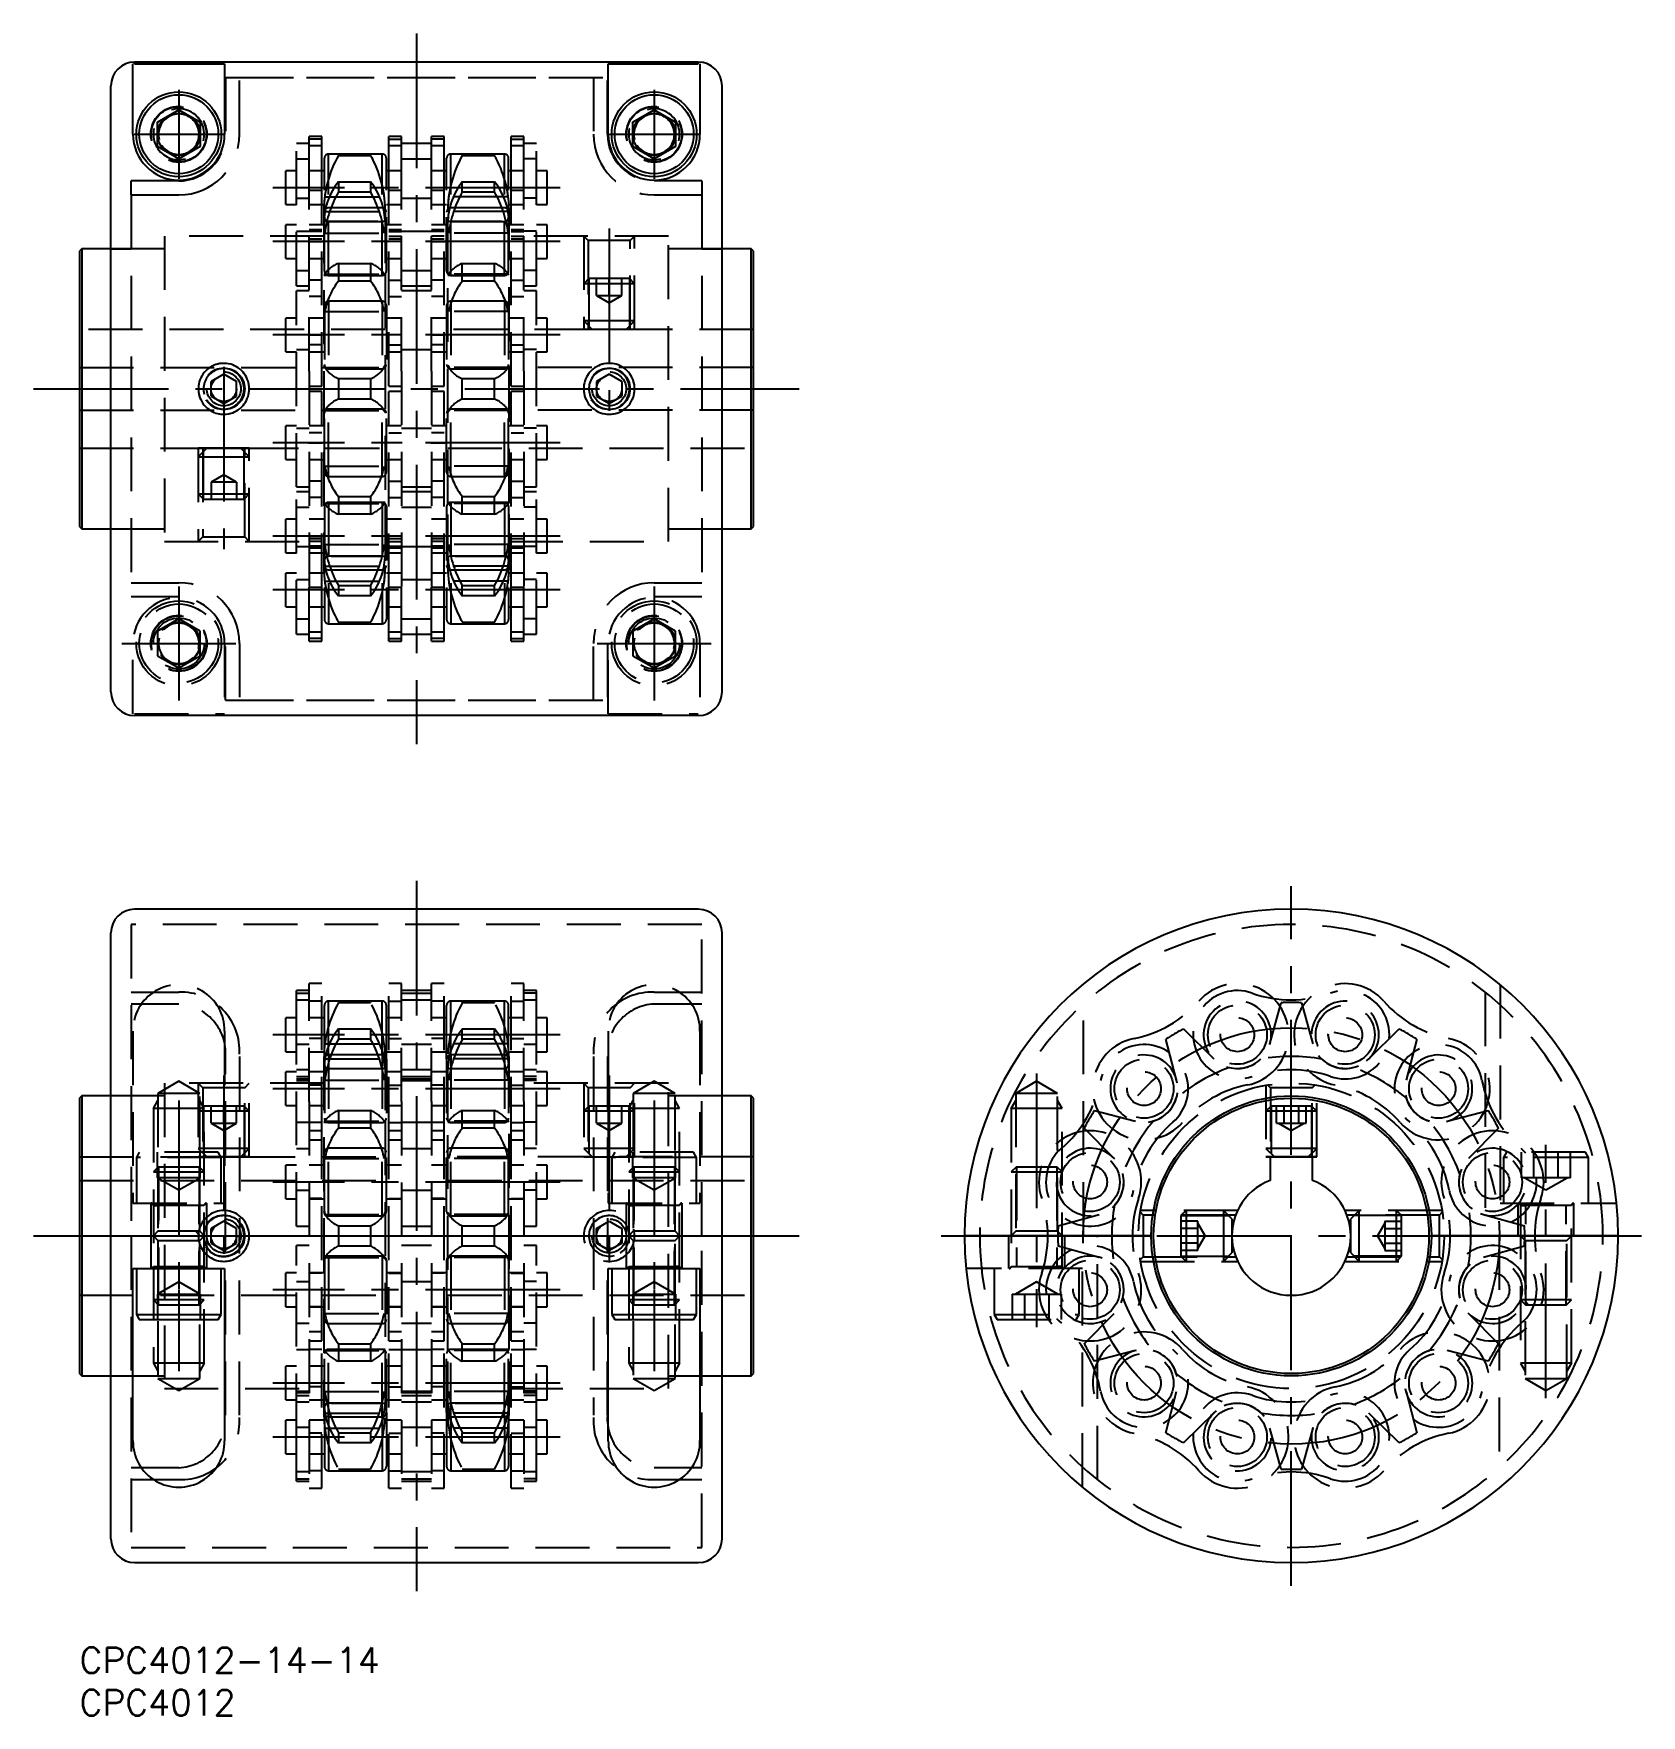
# Model space of a CAD drawing. Extents: x -5 to 184, y -8 to 190.
import ezdxf

# ---------------------------------------------------------------- set-up
doc = ezdxf.new("R2010")
doc.units = 0
doc.header["$LTSCALE"] = 0.5
doc.linetypes.add('CENTER', pattern=[50.8, 31.75, -6.35, 6.35, -6.35])
doc.linetypes.add('DASHED', pattern=[19.05, 12.7, -6.35])
for name, color, linetype in [('MSM_CENTER', 1, 'CENTER'), ('MSM_CONTINUOUS', 7, 'CONTINUOUS'), ('MSM_DASHED', 4, 'DASHED'), ('MSM_PART_NUMBER', 7, 'CONTINUOUS')]:
    doc.layers.add(name, color=color, linetype=linetype)
doc.styles.get("Standard").update_dxf_attribs({"font": 'txt.shx', "height": 3, "bigfont": 'bigfont.shx'})

msp = doc.modelspace()

# ---------------------------------------------------------------- texts
at = {"layer": 'MSM_PART_NUMBER'}
for s, p in [('CPC4012-14-14', (0, -3)), ('CPC4012', (0, -8))]:
    msp.add_text(s, height=3, dxfattribs=at).set_placement(p)

# ---------------------------------------------------------------- linework, layer by layer
at = {"layer": 'MSM_CENTER'}
for p, q in [((39.7, 190.18), (39.7, 106.46)), ((11.7, 183.57), (11.7, 173.07)), ((67.7, 183.57), (67.7, 173.07)), ((6.45, 178.32), (16.95, 178.32)), ((62.45, 178.32), (72.95, 178.32)), ((56.64, 172.02), (22.76, 172.02)), ((62.4, 167.22), (62.4, 145.74)), ((56.64, 165.67), (22.76, 165.67)), ((26.98, 165.67), (28.63, 165.67)), ((52.43, 165.67), (50.78, 165.67)), ((56.64, 154.67), (22.76, 154.67)), ((26.98, 154.67), (28.63, 154.67)), ((52.43, 154.67), (50.78, 154.67)), ((17, 150.9), (17, 129.42)), ((-5.4, 148.32), (84.8, 148.32)), ((56.64, 141.97), (22.76, 141.97)), ((26.98, 141.97), (28.63, 141.97)), ((52.43, 141.97), (50.78, 141.97)), ((56.64, 130.97), (22.76, 130.97)), ((26.98, 130.97), (28.63, 130.97)), ((52.43, 130.97), (50.78, 130.97)), ((11.7, 125.04), (11.7, 111.6)), ((67.7, 125.04), (67.7, 111.6)), ((56.64, 124.62), (22.76, 124.62)), ((4.98, 118.32), (18.42, 118.32)), ((60.98, 118.32), (74.42, 118.32)), ((39.7, 90.36), (39.7, 6.64)), ((142.76, 7.27), (142.76, 89.73)), ((56.64, 72.2), (22.76, 72.2)), ((17, 67.4), (17, 46.4)), ((62.4, 67.4), (62.4, 45.35)), ((112.76, 67.63), (112.76, 37.75)), ((56.64, 65.85), (22.76, 65.85)), ((11.7, 64.45), (11.7, 32.55)), ((67.7, 64.45), (67.7, 32.55)), ((172.76, 29.37), (172.76, 59.25)), ((56.64, 54.85), (22.76, 54.85)), ((-5.4, 48.5), (84.8, 48.5)), ((101.53, 48.5), (184, 48.5)), ((56.64, 42.15), (22.76, 42.15)), ((56.64, 31.15), (22.76, 31.15)), ((56.64, 24.8), (22.76, 24.8))]:
    msp.add_line(p, q, dxfattribs=at)
msp.add_circle((142.76, 48.5), 24.53, dxfattribs=at)
at = {"layer": 'MSM_CONTINUOUS'}
for p, q in [((6.3, 178.32), (6.3, 186.62)), ((72.9, 186.82), (6.5, 186.82)), ((6.5, 186.62), (6.5, 186.82)), ((72.9, 186.82), (6.5, 186.82)), ((6.5, 186.62), (17.1, 186.62)), ((17.1, 186.62), (17.1, 178.32)), ((62.3, 178.32), (62.3, 186.62)), ((62.3, 186.62), (72.9, 186.62)), ((72.9, 186.62), (72.9, 186.82)), ((73.1, 186.62), (73.1, 178.32)), ((3.7, 112.62), (3.7, 184.02)), ((75.7, 112.62), (75.7, 184.02)), ((9.2, 179.76), (11.7, 181.2)), ((11.7, 181.2), (14.2, 179.76)), ((65.2, 179.76), (67.7, 181.2)), ((67.7, 181.2), (70.2, 179.76)), ((9.2, 176.87), (9.2, 179.76)), ((14.2, 179.76), (14.2, 176.87)), ((65.2, 176.87), (65.2, 179.76)), ((70.2, 179.76), (70.2, 176.87)), ((11.7, 175.43), (9.2, 176.87)), ((14.2, 176.87), (11.7, 175.43)), ((67.7, 175.43), (65.2, 176.87)), ((70.2, 176.87), (67.7, 175.43)), ((0.28, 164.82), (0, 164.53)), ((0, 164.53), (0, 132.1)), ((0.28, 164.82), (0.28, 131.82)), ((3.7, 164.82), (0.28, 164.82)), ((79.12, 164.82), (75.7, 164.82)), ((79.4, 164.53), (79.12, 164.82)), ((79.12, 131.82), (79.12, 164.82)), ((79.4, 132.1), (79.4, 164.53)), ((0, 132.1), (0.28, 131.82)), ((0.28, 131.82), (3.7, 131.82)), ((75.7, 131.82), (79.12, 131.82)), ((79.12, 131.82), (79.4, 132.1)), ((72.9, 109.82), (6.5, 109.82)), ((72.9, 109.82), (6.5, 109.82)), ((72.9, 87), (6.5, 87)), ((3.7, 48.5), (3.7, 84.2)), ((75.7, 48.5), (75.7, 84.2)), ((171.29, 74.36), (171.34, 74.3)), ((0.28, 65), (0, 64.72)), ((0, 64.72), (0, 32.28)), ((3.7, 65), (0.28, 65)), ((0.28, 65), (0.28, 32)), ((79.12, 65), (75.7, 65)), ((79.4, 64.72), (79.12, 65)), ((79.12, 32), (79.12, 65)), ((79.4, 32.28), (79.4, 64.72)), ((140.26, 57.8), (140.26, 55.04)), ((145.26, 57.8), (140.26, 57.8)), ((145.26, 55.04), (145.26, 57.8)), ((3.7, 48.5), (75.7, 48.5)), ((3.7, 48.5), (75.7, 48.5)), ((3.7, 12.8), (3.7, 48.5)), ((75.7, 12.8), (75.7, 48.5)), ((104.26, 48.5), (126.26, 48.5)), ((126.26, 48.5), (104.26, 48.5)), ((181.26, 48.5), (159.26, 48.5)), ((159.26, 48.5), (181.26, 48.5)), ((6.3, 44.65), (17.1, 44.65)), ((6.3, 24.38), (6.3, 44.65)), ((6.7, 44.65), (6.7, 39.25)), ((16.7, 39.25), (16.7, 44.65)), ((17.1, 44.65), (17.1, 24.37)), ((62.3, 44.65), (73.1, 44.65)), ((62.3, 24.37), (62.3, 44.65)), ((62.7, 44.65), (62.7, 39.25)), ((72.7, 39.25), (72.7, 44.65)), ((73.1, 44.65), (73.1, 24.38)), ((6.7, 39.25), (7.05, 38.65)), ((6.7, 39.25), (16.7, 39.25)), ((7.05, 38.65), (16.35, 38.65)), ((16.35, 38.65), (16.7, 39.25)), ((62.7, 39.25), (63.05, 38.65)), ((62.7, 39.25), (72.7, 39.25)), ((63.05, 38.65), (72.35, 38.65)), ((72.35, 38.65), (72.7, 39.25)), ((0, 32.28), (0.28, 32)), ((0.28, 32), (3.7, 32)), ((75.7, 32), (79.12, 32)), ((79.12, 32), (79.4, 32.28)), ((114.24, 22.64), (114.19, 22.7)), ((6.5, 10), (72.9, 10))]:
    msp.add_line(p, q, dxfattribs=at)
for centre, radius in [((11.7, 178.32), 5), ((11.7, 178.32), 4.65), ((67.7, 178.32), 5), ((67.7, 178.32), 4.65), ((11.7, 178.32), 2.5), ((67.7, 178.32), 2.5), ((142.76, 48.5), 16.5), ((142.76, 48.5), 16.22)]:
    msp.add_circle(centre, radius, dxfattribs=at)
for centre, radius, start, end in [((6.5, 184.02), 2.8, 90, 180), ((6.5, 184.02), 2.8, 90, 180), ((72.9, 184.02), 2.8, 0, 90), ((72.9, 184.02), 2.8, 0, 90), ((11.7, 178.32), 5.4, 180, 0), ((67.7, 178.32), 5.4, 180, 0), ((6.5, 112.62), 2.8, 180, 270), ((6.5, 112.62), 2.8, 180, 270), ((72.9, 112.62), 2.8, 270, 0), ((72.9, 112.62), 2.8, 270, 0), ((6.5, 84.2), 2.8, 90, 180), ((72.9, 84.2), 2.8, 0, 90), ((142.76, 48.5), 38.5, 0, 180), ((142.76, 48.5), 7, 110.9248, 69.0752), ((142.76, 48.5), 38.5, 180, 0), ((11.7, 24.29), 5.4, 179.0541, 0.8248), ((67.7, 24.29), 5.4, 179.1752, 0.9459), ((6.5, 12.8), 2.8, 180, 270), ((72.9, 12.8), 2.8, 270, 0)]:
    msp.add_arc(centre, radius, start, end, dxfattribs=at)
at = {"layer": 'MSM_DASHED'}
for p, q in [((17.2, 185.02), (17.2, 178.32)), ((17.2, 185.02), (62.2, 185.02)), ((18.85, 178.32), (18.85, 185.02)), ((18.85, 185.02), (60.55, 185.02)), ((60.55, 185.02), (60.55, 178.32)), ((62.2, 178.32), (62.2, 185.02)), ((27.05, 177.22), (25.55, 177.22)), ((25.55, 160.46), (25.55, 177.22)), ((28.55, 178.05), (27.05, 178.05)), ((27.05, 173.6), (27.05, 178.05)), ((28.55, 177.72), (27.05, 177.72)), ((27.05, 177), (28.55, 177)), ((28.55, 171.7), (28.55, 178.05)), ((37.95, 178.05), (36.45, 178.05)), ((36.45, 171.7), (36.45, 178.05)), ((36.45, 177.72), (37.95, 177.72)), ((36.45, 177), (37.95, 177)), ((37.95, 173.6), (37.95, 178.05)), ((41.45, 177.22), (37.95, 177.22)), ((42.95, 178.05), (41.45, 178.05)), ((41.45, 173.6), (41.45, 178.05)), ((42.95, 177.72), (41.45, 177.72)), ((41.45, 177), (42.95, 177)), ((42.95, 171.7), (42.95, 178.05)), ((52.35, 178.05), (50.85, 178.05)), ((50.85, 171.7), (50.85, 178.05)), ((50.85, 177.72), (52.35, 177.72)), ((50.85, 177), (52.35, 177)), ((52.35, 173.6), (52.35, 178.05)), ((53.85, 177.22), (52.35, 177.22)), ((53.85, 160.46), (53.85, 177.22)), ((25.55, 175.41), (27.05, 175.41)), ((28.85, 162.19), (28.85, 175.49)), ((35.65, 175.99), (29.35, 175.99)), ((29.35, 161.69), (29.35, 175.99)), ((34.3, 175.82), (30.5, 175.82)), ((30.5, 175.82), (30.5, 175.79)), ((34.3, 175.79), (30.5, 175.79)), ((34.3, 175.82), (34.3, 175.79)), ((35.65, 161.69), (35.65, 175.99)), ((36.15, 162.19), (36.15, 175.49)), ((37.95, 175.41), (41.45, 175.41)), ((43.25, 162.19), (43.25, 175.49)), ((50.05, 175.99), (43.75, 175.99)), ((43.75, 161.69), (43.75, 175.99)), ((48.9, 175.82), (45.1, 175.82)), ((45.1, 175.79), (45.1, 175.82)), ((48.9, 175.79), (45.1, 175.79)), ((48.9, 175.79), (48.9, 175.82)), ((50.05, 161.69), (50.05, 175.99)), ((50.55, 162.19), (50.55, 175.49)), ((53.85, 175.41), (52.35, 175.41)), ((6.1, 171.17), (6.1, 172.82)), ((11.7, 172.82), (6.1, 172.82)), ((24.3, 170.03), (24.3, 174)), ((25.55, 174), (24.3, 174)), ((28.85, 174), (27.05, 174)), ((27.05, 150.42), (27.05, 173.6)), ((30.5, 172.71), (34.3, 172.71)), ((30.5, 172.71), (30.5, 171.51)), ((34.3, 172.71), (34.3, 171.51)), ((37.95, 174), (36.15, 174)), ((37.95, 150.42), (37.95, 173.6)), ((43.25, 174), (41.45, 174)), ((41.45, 150.42), (41.45, 173.6)), ((45.1, 172.71), (48.9, 172.71)), ((45.1, 171.51), (45.1, 172.71)), ((48.9, 171.51), (48.9, 172.71)), ((52.35, 174), (50.55, 174)), ((52.35, 150.42), (52.35, 173.6)), ((55.1, 174), (53.85, 174)), ((55.1, 170.03), (55.1, 174)), ((73.3, 172.82), (67.7, 172.82)), ((73.3, 172.82), (73.3, 171.17)), ((6.1, 171.17), (6.1, 123.82)), ((6.1, 171.17), (11.7, 171.17)), ((25.55, 170.78), (27.05, 170.78)), ((28.55, 171.7), (27.05, 171.7)), ((28.55, 171.7), (27.05, 171.7)), ((28.55, 148.64), (28.55, 171.7)), ((28.91, 170.96), (35.89, 170.96)), ((34.3, 171.51), (30.5, 171.51)), ((37.95, 171.7), (36.45, 171.7)), ((36.45, 148.64), (36.45, 171.7)), ((37.95, 171.7), (36.45, 171.7)), ((37.95, 170.78), (41.45, 170.78)), ((42.95, 171.7), (41.45, 171.7)), ((42.95, 171.7), (41.45, 171.7)), ((42.95, 148.64), (42.95, 171.7)), ((50.49, 170.96), (43.51, 170.96)), ((48.9, 171.51), (45.1, 171.51)), ((52.35, 171.7), (50.85, 171.7)), ((50.85, 148.64), (50.85, 171.7)), ((52.35, 171.7), (50.85, 171.7)), ((53.85, 170.78), (52.35, 170.78)), ((67.7, 171.17), (73.3, 171.17)), ((73.3, 171.17), (73.3, 123.82)), ((24.3, 170.03), (25.55, 170.03)), ((27.05, 170.03), (28.85, 170.03)), ((28.8, 169.47), (28.8, 127.17)), ((28.91, 169.2), (28.85, 168.82)), ((28.91, 169.2), (28.96, 169.46)), ((28.91, 169.2), (35.89, 169.2)), ((35.65, 169.64), (29.35, 169.64)), ((35.81, 169.62), (35.89, 169.2)), ((36, 169.49), (36, 169.16)), ((36, 169.47), (36, 161.86)), ((36.15, 170.03), (37.95, 170.03)), ((41.45, 170.03), (43.25, 170.03)), ((43.4, 169.16), (43.4, 169.49)), ((43.4, 161.86), (43.4, 169.47)), ((43.51, 169.2), (43.59, 169.61)), ((50.49, 169.2), (43.51, 169.2)), ((50.05, 169.64), (43.75, 169.64)), ((50.45, 169.45), (50.49, 169.2)), ((50.55, 170.03), (52.35, 170.03)), ((50.6, 134.9), (50.6, 169.47)), ((53.85, 170.03), (55.1, 170.03)), ((24.3, 163.68), (24.3, 167.65)), ((25.55, 167.65), (24.3, 167.65)), ((25.55, 166.9), (27.05, 166.9)), ((28.55, 167.65), (27.05, 167.65)), ((28.55, 167.65), (27.05, 167.65)), ((28.55, 167.04), (27.05, 167.04)), ((28.55, 166.84), (27.05, 166.84)), ((28.55, 166.84), (27.05, 166.84)), ((28.85, 167.65), (28.55, 167.65)), ((28.8, 168.06), (36, 168.06)), ((28.91, 166.66), (35.89, 166.66)), ((29.35, 168.04), (35.65, 168.04)), ((36.45, 167.65), (36.15, 167.65)), ((37.95, 167.65), (36.45, 167.65)), ((37.95, 167.65), (36.45, 167.65)), ((37.95, 167.04), (36.45, 167.04)), ((36.45, 166.84), (37.95, 166.84)), ((36.45, 166.84), (37.95, 166.84)), ((37.95, 166.9), (41.45, 166.9)), ((42.95, 167.65), (41.45, 167.65)), ((42.95, 167.65), (41.45, 167.65)), ((42.95, 167.04), (41.45, 167.04)), ((42.95, 166.84), (41.45, 166.84)), ((42.95, 166.84), (41.45, 166.84)), ((43.25, 167.65), (42.95, 167.65)), ((43.4, 168.06), (50.6, 168.06)), ((50.49, 166.66), (43.51, 166.66)), ((43.75, 168.04), (50.05, 168.04)), ((50.85, 167.65), (50.55, 167.65)), ((52.35, 167.65), (50.85, 167.65)), ((52.35, 167.65), (50.85, 167.65)), ((52.35, 167.04), (50.85, 167.04)), ((50.85, 166.84), (52.35, 166.84)), ((50.85, 166.84), (52.35, 166.84)), ((53.85, 166.9), (52.35, 166.9)), ((55.1, 167.65), (53.85, 167.65)), ((55.1, 163.68), (55.1, 167.65)), ((3.7, 164.82), (6.1, 164.82)), ((3.7, 164.82), (6.1, 164.82)), ((10, 164.82), (3.7, 164.82)), ((10, 166.32), (10, 130.32)), ((28.8, 166.32), (10, 166.32)), ((28.55, 166.31), (27.05, 166.31)), ((27.05, 165.99), (28.55, 165.99)), ((38.03, 165.67), (36.38, 165.67)), ((36.45, 166.31), (37.95, 166.31)), ((36.45, 165.99), (37.95, 165.99)), ((41.38, 165.67), (43.03, 165.67)), ((42.95, 166.31), (41.45, 166.31)), ((41.45, 165.99), (42.95, 165.99)), ((69.4, 166.32), (50.6, 166.32)), ((50.85, 166.31), (52.35, 166.31)), ((50.85, 165.99), (52.35, 165.99)), ((59.4, 166.32), (59.4, 155.32)), ((59.4, 166.32), (59.94, 165.78)), ((59.94, 165.78), (59.94, 155.31)), ((64.86, 165.78), (59.94, 165.78)), ((64.86, 165.78), (65.4, 166.32)), ((64.86, 155.31), (64.86, 165.78)), ((65.4, 155.32), (65.4, 166.32)), ((69.4, 130.32), (69.4, 166.32)), ((75.7, 164.82), (69.4, 164.82)), ((73.3, 164.82), (75.7, 164.82)), ((73.3, 164.82), (75.7, 164.82)), ((24.3, 163.68), (25.55, 163.68)), ((27.05, 163.68), (28.55, 163.68)), ((27.05, 163.68), (28.55, 163.68)), ((28.55, 163.68), (28.85, 163.68)), ((30.5, 163.09), (34.3, 163.09)), ((30.5, 163.09), (30.5, 161.01)), ((34.3, 163.09), (34.3, 161.01)), ((36.15, 163.68), (36.45, 163.68)), ((36.45, 163.68), (37.95, 163.68)), ((36.45, 163.68), (37.95, 163.68)), ((41.45, 163.68), (42.95, 163.68)), ((41.45, 163.68), (42.95, 163.68)), ((42.95, 163.68), (43.25, 163.68)), ((45.1, 163.09), (48.9, 163.09)), ((45.1, 161.01), (45.1, 163.09)), ((48.9, 161.01), (48.9, 163.09)), ((50.55, 163.68), (50.85, 163.68)), ((50.85, 163.68), (52.35, 163.68)), ((50.85, 163.68), (52.35, 163.68)), ((53.85, 163.68), (55.1, 163.68)), ((25.55, 162.27), (27.05, 162.27)), ((28.55, 161.13), (27.05, 161.13)), ((28.55, 161.13), (27.05, 161.13)), ((28.8, 161.71), (36, 161.71)), ((28.91, 161.83), (35.89, 161.83)), ((29.35, 161.69), (35.65, 161.69)), ((34.3, 161.01), (30.5, 161.01)), ((36, 161.83), (36, 134.8)), ((36.45, 161.13), (37.95, 161.13)), ((36.45, 161.13), (37.95, 161.13)), ((37.95, 162.27), (41.45, 162.27)), ((42.95, 161.13), (41.45, 161.13)), ((42.95, 161.13), (41.45, 161.13)), ((43.4, 134.8), (43.4, 161.83)), ((43.4, 161.71), (50.6, 161.71)), ((50.49, 161.83), (43.51, 161.83)), ((43.75, 161.69), (50.05, 161.69)), ((48.9, 161.01), (45.1, 161.01)), ((50.85, 161.13), (52.35, 161.13)), ((50.85, 161.13), (52.35, 161.13)), ((53.85, 162.27), (52.35, 162.27)), ((60.01, 161.32), (59.4, 160.7)), ((65.4, 160.7), (59.4, 160.7)), ((64.79, 161.32), (60.01, 161.32)), ((60.01, 161.32), (60.01, 155.7)), ((60.9, 159.32), (60.9, 161.32)), ((62.4, 159.32), (62.4, 161.32)), ((63.9, 159.32), (63.9, 161.32)), ((65.4, 160.7), (64.79, 161.32)), ((64.79, 161.32), (64.79, 155.7)), ((25.55, 160.46), (27.05, 160.46)), ((25.55, 136.76), (25.55, 159.87)), ((27.05, 159.87), (25.55, 159.87)), ((28.55, 159.2), (27.05, 159.2)), ((28.55, 159.2), (27.05, 159.2)), ((35.65, 158.64), (29.35, 158.64)), ((29.35, 158.64), (29.35, 150.69)), ((35.65, 158.64), (35.65, 150.69)), ((36.45, 159.2), (37.95, 159.2)), ((36.45, 159.2), (37.95, 159.2)), ((37.95, 160.46), (41.45, 160.46)), ((41.45, 159.87), (37.95, 159.87)), ((42.95, 159.2), (41.45, 159.2)), ((42.95, 159.2), (41.45, 159.2)), ((50.05, 158.64), (43.75, 158.64)), ((43.75, 158.64), (43.75, 150.69)), ((50.05, 158.64), (50.05, 150.69)), ((50.85, 159.2), (52.35, 159.2)), ((50.85, 159.2), (52.35, 159.2)), ((52.35, 160.46), (53.85, 160.46)), ((53.85, 159.87), (52.35, 159.87)), ((53.85, 136.76), (53.85, 159.87)), ((60.9, 159.32), (63.9, 159.32)), ((60.9, 159.32), (62.4, 158.45)), ((62.4, 158.45), (63.9, 159.32)), ((24.3, 152.68), (24.3, 156.65)), ((25.55, 156.65), (24.3, 156.65)), ((28.85, 156.65), (27.05, 156.65)), ((28.55, 156.65), (27.05, 156.65)), ((28.85, 158.14), (28.85, 151.19)), ((28.91, 157.45), (35.89, 157.45)), ((36.15, 158.14), (36.15, 151.19)), ((37.95, 156.65), (36.15, 156.65)), ((37.95, 156.65), (36.45, 156.65)), ((43.25, 156.65), (41.45, 156.65)), ((42.95, 156.65), (41.45, 156.65)), ((43.25, 158.14), (43.25, 151.19)), ((50.49, 157.45), (43.51, 157.45)), ((50.55, 158.14), (50.55, 151.19)), ((52.35, 156.65), (50.55, 156.65)), ((52.35, 156.65), (50.85, 156.65)), ((55.1, 156.65), (53.85, 156.65)), ((55.1, 152.68), (55.1, 156.65)), ((36, 155.32), (0, 155.32)), ((38.03, 154.67), (36.38, 154.67)), ((41.38, 154.67), (43.03, 154.67)), ((59.95, 155.32), (43.4, 155.32)), ((59.4, 156.32), (60.4, 155.32)), ((65.4, 156.32), (59.4, 156.32)), ((65.4, 155.32), (59.4, 155.32)), ((65.4, 155.32), (59.4, 155.32)), ((64.4, 155.32), (60.4, 155.32)), ((62.47, 154.87), (62.4, 154.87)), ((64.4, 155.32), (65.4, 156.32)), ((79.4, 155.32), (64.85, 155.32)), ((24.3, 152.68), (25.55, 152.68)), ((25.55, 152.95), (27.05, 152.95)), ((28.55, 153.49), (27.05, 153.49)), ((28.55, 153.49), (27.05, 153.49)), ((27.05, 152.68), (28.85, 152.68)), ((27.05, 152.68), (28.55, 152.68)), ((36.15, 152.68), (37.95, 152.68)), ((36.45, 153.49), (37.95, 153.49)), ((36.45, 153.49), (37.95, 153.49)), ((36.45, 152.68), (37.95, 152.68)), ((37.95, 152.95), (41.45, 152.95)), ((42.95, 153.49), (41.45, 153.49)), ((42.95, 153.49), (41.45, 153.49)), ((41.45, 152.68), (43.25, 152.68)), ((41.45, 152.68), (42.95, 152.68)), ((50.55, 152.68), (52.35, 152.68)), ((50.85, 153.49), (52.35, 153.49)), ((50.85, 153.49), (52.35, 153.49)), ((50.85, 152.68), (52.35, 152.68)), ((53.85, 152.95), (52.35, 152.95)), ((53.85, 152.68), (55.1, 152.68)), ((0, 150.82), (36, 150.82)), ((28.91, 150.85), (35.89, 150.85)), ((29.35, 150.69), (35.65, 150.69)), ((35.83, 150.73), (35.89, 150.85)), ((79.4, 150.82), (43.4, 150.82)), ((50.49, 150.85), (43.51, 150.85)), ((43.51, 150.85), (43.57, 150.72)), ((43.75, 150.69), (50.05, 150.69)), ((17, 150.05), (15.5, 149.18)), ((15.5, 147.45), (15.5, 149.18)), ((18.5, 149.18), (17, 150.05)), ((18.5, 147.45), (18.5, 149.18)), ((27.05, 150.42), (27.05, 124.94)), ((27.05, 148.64), (28.55, 148.64)), ((27.05, 148.64), (28.55, 148.64)), ((30.5, 149.52), (34.3, 149.52)), ((30.5, 149.52), (30.5, 147.11)), ((34.3, 149.52), (34.3, 147.11)), ((36.45, 148.64), (37.95, 148.64)), ((36.45, 148.64), (37.95, 148.64)), ((37.95, 150.42), (37.95, 124.94)), ((41.45, 150.42), (41.45, 124.94)), ((41.45, 148.64), (42.95, 148.64)), ((41.45, 148.64), (42.95, 148.64)), ((45.1, 149.52), (48.9, 149.52)), ((45.1, 147.11), (45.1, 149.52)), ((48.9, 147.11), (48.9, 149.52)), ((50.85, 148.64), (52.35, 148.64)), ((50.85, 148.64), (52.35, 148.64)), ((52.35, 150.42), (52.35, 124.94)), ((62.4, 150.05), (60.9, 149.18)), ((60.9, 149.18), (60.9, 147.45)), ((63.9, 149.18), (62.4, 150.05)), ((63.9, 149.18), (63.9, 147.45)), ((15.5, 147.45), (17, 146.58)), ((17, 146.58), (18.5, 147.45)), ((28.55, 148), (27.05, 148)), ((28.55, 148), (27.05, 148)), ((28.55, 124.94), (28.55, 148)), ((34.3, 147.11), (30.5, 147.11)), ((37.95, 148), (36.45, 148)), ((36.45, 124.94), (36.45, 148)), ((37.95, 148), (36.45, 148)), ((42.95, 148), (41.45, 148)), ((42.95, 148), (41.45, 148)), ((42.95, 124.94), (42.95, 148)), ((48.9, 147.11), (45.1, 147.11)), ((52.35, 148), (50.85, 148)), ((50.85, 124.94), (50.85, 148)), ((52.35, 148), (50.85, 148)), ((60.9, 147.45), (62.4, 146.58)), ((62.4, 146.58), (63.9, 147.45)), ((0, 145.82), (36, 145.82)), ((28.85, 138.49), (28.85, 145.44)), ((28.91, 145.78), (35.89, 145.78)), ((35.65, 145.94), (29.35, 145.94)), ((29.35, 137.99), (29.35, 145.94)), ((35.65, 137.99), (35.65, 145.94)), ((35.89, 145.78), (35.83, 145.91)), ((36.15, 138.49), (36.15, 145.44)), ((43.25, 138.49), (43.25, 145.44)), ((79.4, 145.82), (43.4, 145.82)), ((43.57, 145.91), (43.51, 145.78)), ((50.49, 145.78), (43.51, 145.78)), ((50.05, 145.94), (43.75, 145.94)), ((43.75, 137.99), (43.75, 145.94)), ((50.05, 137.99), (50.05, 145.94)), ((50.55, 138.49), (50.55, 145.44)), ((24.3, 139.98), (24.3, 143.95)), ((25.55, 143.95), (24.3, 143.95)), ((25.55, 143.69), (27.05, 143.69)), ((28.55, 143.95), (27.05, 143.95)), ((28.55, 143.95), (27.05, 143.95)), ((28.55, 143.14), (27.05, 143.14)), ((28.55, 143.14), (27.05, 143.14)), ((28.85, 143.95), (28.55, 143.95)), ((36.45, 143.95), (36.15, 143.95)), ((37.95, 143.95), (36.45, 143.95)), ((37.95, 143.95), (36.45, 143.95)), ((36.45, 143.14), (37.95, 143.14)), ((36.45, 143.14), (37.95, 143.14)), ((37.95, 143.69), (41.45, 143.69)), ((42.95, 143.95), (41.45, 143.95)), ((42.95, 143.95), (41.45, 143.95)), ((42.95, 143.14), (41.45, 143.14)), ((42.95, 143.14), (41.45, 143.14)), ((43.25, 143.95), (42.95, 143.95)), ((50.85, 143.95), (50.55, 143.95)), ((52.35, 143.95), (50.85, 143.95)), ((52.35, 143.95), (50.85, 143.95)), ((50.85, 143.14), (52.35, 143.14)), ((50.85, 143.14), (52.35, 143.14)), ((53.85, 143.69), (52.35, 143.69)), ((55.1, 143.95), (53.85, 143.95)), ((55.1, 139.98), (55.1, 143.95)), ((0, 141.32), (14.55, 141.32)), ((14, 141.32), (14, 130.32)), ((15, 141.32), (14, 140.32)), ((14, 141.32), (20, 141.32)), ((20, 141.32), (14, 141.32)), ((14.54, 141.32), (14.54, 130.86)), ((14.61, 135.32), (14.61, 140.93)), ((15, 141.32), (19, 141.32)), ((16.93, 141.76), (17, 141.76)), ((20, 140.32), (19, 141.32)), ((19.39, 135.32), (19.39, 140.93)), ((19.45, 141.32), (36, 141.32)), ((19.46, 130.86), (19.46, 141.32)), ((20, 130.32), (20, 141.32)), ((38.03, 141.97), (36.38, 141.97)), ((41.38, 141.97), (43.03, 141.97)), ((43.4, 141.32), (79.4, 141.32)), ((14, 140.32), (20, 140.32)), ((24.3, 139.98), (25.55, 139.98)), ((27.05, 139.98), (28.55, 139.98)), ((27.05, 139.98), (28.55, 139.98)), ((28.55, 139.98), (28.85, 139.98)), ((28.91, 139.19), (35.89, 139.19)), ((36.15, 139.98), (36.45, 139.98)), ((36.45, 139.98), (37.95, 139.98)), ((36.45, 139.98), (37.95, 139.98)), ((41.45, 139.98), (42.95, 139.98)), ((41.45, 139.98), (42.95, 139.98)), ((42.95, 139.98), (43.25, 139.98)), ((50.49, 139.19), (43.51, 139.19)), ((50.55, 139.98), (50.85, 139.98)), ((50.85, 139.98), (52.35, 139.98)), ((50.85, 139.98), (52.35, 139.98)), ((53.85, 139.98), (55.1, 139.98)), ((17, 138.18), (15.5, 137.32)), ((15.5, 137.32), (15.5, 135.32)), ((18.5, 137.32), (15.5, 137.32)), ((18.5, 137.32), (17, 138.18)), ((17, 137.32), (17, 135.32)), ((18.5, 137.32), (18.5, 135.32)), ((25.55, 136.76), (27.05, 136.76)), ((28.55, 137.43), (27.05, 137.43)), ((28.55, 137.43), (27.05, 137.43)), ((29.35, 137.99), (35.65, 137.99)), ((36.45, 137.43), (37.95, 137.43)), ((36.45, 137.43), (37.95, 137.43)), ((37.95, 136.76), (41.45, 136.76)), ((42.95, 137.43), (41.45, 137.43)), ((42.95, 137.43), (41.45, 137.43)), ((43.75, 137.99), (50.05, 137.99)), ((50.85, 137.43), (52.35, 137.43)), ((50.85, 137.43), (52.35, 137.43)), ((52.35, 136.76), (53.85, 136.76)), ((14, 135.93), (14.61, 135.32)), ((14, 135.93), (20, 135.93)), ((14.61, 135.32), (19.39, 135.32)), ((19.39, 135.32), (20, 135.93)), ((25.55, 119.41), (25.55, 136.17)), ((27.05, 136.17), (25.55, 136.17)), ((28.55, 135.5), (27.05, 135.5)), ((28.55, 135.5), (27.05, 135.5)), ((36, 134.93), (28.8, 134.93)), ((28.91, 134.8), (35.89, 134.8)), ((35.65, 134.94), (29.35, 134.94)), ((29.35, 134.94), (29.35, 120.64)), ((30.5, 135.62), (34.3, 135.62)), ((30.5, 135.62), (30.5, 133.54)), ((34.3, 135.62), (34.3, 133.54)), ((35.65, 134.94), (35.65, 120.64)), ((36, 134.77), (36, 127.17)), ((36.45, 135.5), (37.95, 135.5)), ((36.45, 135.5), (37.95, 135.5)), ((41.45, 136.17), (37.95, 136.17)), ((42.95, 135.5), (41.45, 135.5)), ((42.95, 135.5), (41.45, 135.5)), ((50.6, 134.93), (43.4, 134.93)), ((43.4, 127.17), (43.4, 134.77)), ((50.49, 134.8), (43.51, 134.8)), ((50.05, 134.94), (43.75, 134.94)), ((43.75, 134.94), (43.75, 120.64)), ((45.1, 133.54), (45.1, 135.62)), ((45.1, 135.62), (48.9, 135.62)), ((48.9, 133.54), (48.9, 135.62)), ((50.05, 134.94), (50.05, 120.64)), ((50.6, 127.17), (50.6, 134.88)), ((50.85, 135.5), (52.35, 135.5)), ((50.85, 135.5), (52.35, 135.5)), ((53.85, 136.17), (52.35, 136.17)), ((53.85, 119.41), (53.85, 136.17)), ((25.55, 132.95), (24.3, 132.95)), ((24.3, 128.98), (24.3, 132.95)), ((25.55, 134.36), (27.05, 134.36)), ((28.85, 132.95), (27.05, 132.95)), ((28.55, 132.95), (27.05, 132.95)), ((28.85, 134.44), (28.85, 121.14)), ((34.3, 133.54), (30.5, 133.54)), ((36.15, 134.44), (36.15, 121.14)), ((37.95, 132.95), (36.15, 132.95)), ((37.95, 132.95), (36.45, 132.95)), ((37.95, 134.36), (41.45, 134.36)), ((43.25, 132.95), (41.45, 132.95)), ((42.95, 132.95), (41.45, 132.95)), ((43.25, 134.44), (43.25, 121.14)), ((48.9, 133.54), (45.1, 133.54)), ((50.55, 134.44), (50.55, 121.14)), ((52.35, 132.95), (50.55, 132.95)), ((52.35, 132.95), (50.85, 132.95)), ((53.85, 134.36), (52.35, 134.36)), ((55.1, 132.95), (53.85, 132.95)), ((55.1, 128.98), (55.1, 132.95)), ((3.7, 131.82), (6.1, 131.82)), ((3.7, 131.82), (6.1, 131.82)), ((3.7, 131.82), (10, 131.82)), ((14.54, 130.86), (14, 130.32)), ((14.54, 130.86), (19.46, 130.86)), ((20, 130.32), (19.46, 130.86)), ((38.03, 130.97), (36.38, 130.97)), ((41.38, 130.97), (43.03, 130.97)), ((69.4, 131.82), (75.7, 131.82)), ((73.3, 131.82), (75.7, 131.82)), ((73.3, 131.82), (75.7, 131.82)), ((10, 130.32), (28.8, 130.32)), ((24.3, 128.98), (25.55, 128.98)), ((25.55, 129.73), (27.05, 129.73)), ((28.55, 130.65), (27.05, 130.65)), ((28.55, 130.33), (27.05, 130.33)), ((28.55, 129.79), (27.05, 129.79)), ((28.55, 129.79), (27.05, 129.79)), ((27.05, 129.6), (28.55, 129.6)), ((27.05, 128.98), (28.85, 128.98)), ((27.05, 128.98), (28.55, 128.98)), ((28.91, 129.97), (35.89, 129.97)), ((36.15, 128.98), (37.95, 128.98)), ((37.95, 130.65), (36.45, 130.65)), ((36.45, 130.33), (37.95, 130.33)), ((36.45, 129.79), (37.95, 129.79)), ((36.45, 129.79), (37.95, 129.79)), ((36.45, 129.6), (37.95, 129.6)), ((36.45, 128.98), (37.95, 128.98)), ((37.95, 129.73), (41.45, 129.73)), ((42.95, 130.65), (41.45, 130.65)), ((42.95, 130.33), (41.45, 130.33)), ((42.95, 129.79), (41.45, 129.79)), ((42.95, 129.79), (41.45, 129.79)), ((41.45, 129.6), (42.95, 129.6)), ((41.45, 128.98), (43.25, 128.98)), ((41.45, 128.98), (42.95, 128.98)), ((50.49, 129.97), (43.51, 129.97)), ((50.55, 128.98), (52.35, 128.98)), ((50.6, 130.32), (69.4, 130.32)), ((52.35, 130.65), (50.85, 130.65)), ((50.85, 130.33), (52.35, 130.33)), ((50.85, 129.79), (52.35, 129.79)), ((50.85, 129.79), (52.35, 129.79)), ((50.85, 129.6), (52.35, 129.6)), ((50.85, 128.98), (52.35, 128.98)), ((53.85, 129.73), (52.35, 129.73)), ((53.85, 128.98), (55.1, 128.98)), ((36, 128.58), (28.8, 128.58)), ((28.91, 127.44), (35.89, 127.44)), ((28.95, 127.18), (28.91, 127.44)), ((35.65, 128.59), (29.35, 128.59)), ((29.35, 126.99), (35.65, 126.99)), ((35.89, 127.44), (35.81, 127.02)), ((36, 127.48), (36, 127.14)), ((50.6, 128.58), (43.4, 128.58)), ((43.4, 127.14), (43.4, 127.48)), ((50.49, 127.44), (43.51, 127.44)), ((43.59, 127.02), (43.51, 127.44)), ((50.05, 128.59), (43.75, 128.59)), ((43.75, 126.99), (50.05, 126.99)), ((50.49, 127.44), (50.44, 127.18)), ((50.49, 127.44), (50.55, 127.82)), ((6.1, 125.47), (11.7, 125.47)), ((25.55, 126.6), (24.3, 126.6)), ((24.3, 122.63), (24.3, 126.6)), ((25.55, 125.85), (27.05, 125.85)), ((28.85, 126.6), (27.05, 126.6)), ((27.05, 124.94), (28.55, 124.94)), ((27.05, 118.59), (27.05, 124.94)), ((27.05, 124.94), (28.55, 124.94)), ((28.55, 118.59), (28.55, 124.94)), ((28.91, 125.67), (35.89, 125.67)), ((30.5, 125.13), (34.3, 125.13)), ((30.5, 125.13), (30.5, 123.92)), ((34.3, 125.13), (34.3, 123.92)), ((37.95, 126.6), (36.15, 126.6)), ((36.45, 124.94), (37.95, 124.94)), ((36.45, 118.59), (36.45, 124.94)), ((36.45, 124.94), (37.95, 124.94)), ((37.95, 125.85), (41.45, 125.85)), ((37.95, 118.59), (37.95, 124.94)), ((43.25, 126.6), (41.45, 126.6)), ((41.45, 124.94), (42.95, 124.94)), ((41.45, 118.59), (41.45, 124.94)), ((41.45, 124.94), (42.95, 124.94)), ((42.95, 118.59), (42.95, 124.94)), ((50.49, 125.67), (43.51, 125.67)), ((45.1, 125.13), (48.9, 125.13)), ((45.1, 123.92), (45.1, 125.13)), ((48.9, 123.92), (48.9, 125.13)), ((52.35, 126.6), (50.55, 126.6)), ((50.85, 124.94), (52.35, 124.94)), ((50.85, 118.59), (50.85, 124.94)), ((50.85, 124.94), (52.35, 124.94)), ((53.85, 125.85), (52.35, 125.85)), ((52.35, 118.59), (52.35, 124.94)), ((55.1, 126.6), (53.85, 126.6)), ((55.1, 122.63), (55.1, 126.6)), ((67.7, 125.47), (73.3, 125.47)), ((11.7, 123.82), (6.1, 123.82)), ((34.3, 123.92), (30.5, 123.92)), ((48.9, 123.92), (45.1, 123.92)), ((73.3, 123.82), (67.7, 123.82)), ((11.7, 121.2), (9.2, 119.76)), ((14.2, 119.76), (11.7, 121.2)), ((24.3, 122.63), (25.55, 122.63)), ((25.55, 121.22), (27.05, 121.22)), ((27.05, 122.63), (28.85, 122.63)), ((36.15, 122.63), (37.95, 122.63)), ((37.95, 121.22), (41.45, 121.22)), ((41.45, 122.63), (43.25, 122.63)), ((50.55, 122.63), (52.35, 122.63)), ((53.85, 121.22), (52.35, 121.22)), ((53.85, 122.63), (55.1, 122.63)), ((67.7, 121.2), (65.2, 119.76)), ((70.2, 119.76), (67.7, 121.2)), ((9.2, 119.76), (9.2, 116.87)), ((14.2, 116.87), (14.2, 119.76)), ((25.55, 119.41), (27.05, 119.41)), ((28.55, 119.64), (27.05, 119.64)), ((28.55, 118.91), (27.05, 118.91)), ((29.35, 120.64), (35.65, 120.64)), ((30.5, 120.84), (34.3, 120.84)), ((30.5, 120.84), (30.5, 120.82)), ((30.5, 120.82), (34.3, 120.82)), ((34.3, 120.84), (34.3, 120.82)), ((37.95, 119.64), (36.45, 119.64)), ((36.45, 118.91), (37.95, 118.91)), ((37.95, 119.41), (41.45, 119.41)), ((42.95, 119.64), (41.45, 119.64)), ((42.95, 118.91), (41.45, 118.91)), ((43.75, 120.64), (50.05, 120.64)), ((45.1, 120.84), (48.9, 120.84)), ((45.1, 120.82), (45.1, 120.84)), ((45.1, 120.82), (48.9, 120.82)), ((48.9, 120.82), (48.9, 120.84)), ((52.35, 119.64), (50.85, 119.64)), ((50.85, 118.91), (52.35, 118.91)), ((52.35, 119.41), (53.85, 119.41)), ((65.2, 119.76), (65.2, 116.87)), ((70.2, 116.87), (70.2, 119.76)), ((6.3, 110.02), (6.3, 118.32)), ((17.1, 118.32), (17.1, 110.01)), ((17.2, 111.62), (17.2, 118.32)), ((18.85, 118.32), (18.85, 111.62)), ((27.05, 118.59), (28.55, 118.59)), ((36.45, 118.59), (37.95, 118.59)), ((41.45, 118.59), (42.95, 118.59)), ((50.85, 118.59), (52.35, 118.59)), ((60.55, 111.62), (60.55, 118.32)), ((62.2, 118.32), (62.2, 111.62)), ((62.3, 110.01), (62.3, 118.32)), ((73.1, 118.32), (73.1, 110.02)), ((9.2, 116.87), (11.7, 115.43)), ((11.7, 115.43), (14.2, 116.87)), ((65.2, 116.87), (67.7, 115.43)), ((67.7, 115.43), (70.2, 116.87)), ((17.2, 111.62), (62.2, 111.62)), ((18.85, 111.62), (60.55, 111.62)), ((6.5, 110.01), (17.1, 110.01)), ((62.3, 110.01), (72.9, 110.01)), ((6.1, 85.2), (6.1, 48.5)), ((73.3, 85.2), (6.1, 85.2)), ((73.3, 48.5), (73.3, 85.2)), ((27.05, 77.4), (25.55, 77.4)), ((25.55, 71.05), (25.55, 77.4)), ((28.55, 78.23), (27.05, 78.23)), ((27.05, 64.32), (27.05, 78.23)), ((28.55, 78.23), (27.05, 78.23)), ((28.55, 60.88), (28.55, 78.23)), ((37.95, 78.23), (36.45, 78.23)), ((36.45, 60.88), (36.45, 78.23)), ((37.95, 78.23), (36.45, 78.23)), ((37.95, 64.32), (37.95, 78.23)), ((41.45, 77.4), (37.95, 77.4)), ((42.95, 78.23), (41.45, 78.23)), ((41.45, 64.32), (41.45, 78.23)), ((42.95, 78.23), (41.45, 78.23)), ((42.95, 60.88), (42.95, 78.23)), ((52.35, 78.23), (50.85, 78.23)), ((50.85, 60.88), (50.85, 78.23)), ((52.35, 78.23), (50.85, 78.23)), ((52.35, 64.32), (52.35, 78.23)), ((53.85, 77.4), (52.35, 77.4)), ((53.85, 71.05), (53.85, 77.4)), ((167.36, 78.11), (167.36, 52.35)), ((6.1, 77.22), (11.7, 77.22)), ((11.7, 75.82), (6.1, 75.82)), ((25.55, 77.11), (27.05, 77.11)), ((25.55, 76.32), (27.05, 76.32)), ((28.55, 76.17), (27.05, 76.17)), ((28.55, 76.17), (27.05, 76.17)), ((28.85, 69.32), (28.85, 75.67)), ((35.65, 76.17), (29.35, 76.17)), ((29.35, 69.82), (29.35, 76.17)), ((34.3, 76), (30.5, 76)), ((30.5, 76), (30.5, 75.97)), ((34.3, 75.97), (30.5, 75.97)), ((34.3, 76), (34.3, 75.97)), ((35.65, 69.82), (35.65, 76.17)), ((36.15, 69.32), (36.15, 75.67)), ((36.45, 76.17), (37.95, 76.17)), ((36.45, 76.17), (37.95, 76.17)), ((37.95, 77.11), (41.45, 77.11)), ((37.95, 76.32), (41.45, 76.32)), ((42.95, 76.17), (41.45, 76.17)), ((42.95, 76.17), (41.45, 76.17)), ((43.25, 69.32), (43.25, 75.67)), ((50.05, 76.17), (43.75, 76.17)), ((43.75, 69.82), (43.75, 76.17)), ((48.9, 76), (45.1, 76)), ((45.1, 75.97), (45.1, 76)), ((48.9, 75.97), (45.1, 75.97)), ((48.9, 75.97), (48.9, 76)), ((50.05, 69.82), (50.05, 76.17)), ((50.55, 69.32), (50.55, 75.67)), ((50.85, 76.17), (52.35, 76.17)), ((50.85, 76.17), (52.35, 76.17)), ((53.85, 77.11), (52.35, 77.11)), ((52.35, 76.32), (53.85, 76.32)), ((67.7, 77.22), (73.3, 77.22)), ((73.3, 75.82), (67.7, 75.82)), ((118.26, 48.5), (118.26, 75.82)), ((140.23, 71.15), (141.56, 75.97)), ((143.97, 75.97), (145.3, 71.15)), ((165.61, 77.22), (165.61, 48.5)), ((24.3, 70.21), (24.3, 74.18)), ((25.55, 74.18), (24.3, 74.18)), ((28.85, 74.18), (27.05, 74.18)), ((28.55, 74.18), (27.05, 74.18)), ((37.95, 74.18), (36.15, 74.18)), ((37.95, 74.18), (36.45, 74.18)), ((43.25, 74.18), (41.45, 74.18)), ((42.95, 74.18), (41.45, 74.18)), ((52.35, 74.18), (50.55, 74.18)), ((52.35, 74.18), (50.85, 74.18)), ((55.1, 74.18), (53.85, 74.18)), ((55.1, 70.21), (55.1, 74.18)), ((6.3, 72.62), (6.3, 52.35)), ((17.1, 72.63), (17.1, 52.35)), ((28.55, 71.76), (27.05, 71.76)), ((28.55, 71.76), (27.05, 71.76)), ((30.5, 72.89), (34.3, 72.89)), ((30.5, 72.89), (30.5, 71.69)), ((34.3, 71.69), (30.5, 71.69)), ((34.3, 72.89), (34.3, 71.69)), ((36.45, 71.76), (37.95, 71.76)), ((36.45, 71.76), (37.95, 71.76)), ((42.95, 71.76), (41.45, 71.76)), ((42.95, 71.76), (41.45, 71.76)), ((45.1, 72.89), (48.9, 72.89)), ((45.1, 71.69), (45.1, 72.89)), ((48.9, 71.69), (45.1, 71.69)), ((48.9, 71.69), (48.9, 72.89)), ((50.85, 71.76), (52.35, 71.76)), ((50.85, 71.76), (52.35, 71.76)), ((62.3, 72.63), (62.3, 52.35)), ((73.1, 72.62), (73.1, 52.35)), ((129.25, 66.85), (127.99, 71.69)), ((130.07, 72.89), (133.63, 69.38)), ((151.89, 69.38), (155.46, 72.89)), ((157.54, 71.69), (156.28, 66.85)), ((17.2, 48.5), (17.2, 69.64)), ((18.85, 69.64), (18.85, 48.5)), ((24.3, 70.21), (25.55, 70.21)), ((27.05, 71.05), (25.55, 71.05)), ((25.55, 49.65), (25.55, 71.05)), ((27.05, 70.21), (28.85, 70.21)), ((27.05, 70.21), (28.55, 70.21)), ((28.8, 69.65), (28.8, 27.35)), ((28.91, 71.15), (35.89, 71.15)), ((28.91, 69.38), (35.89, 69.38)), ((35.65, 69.82), (29.35, 69.82)), ((29.35, 69.82), (29.35, 61.87)), ((35.65, 69.82), (35.65, 61.87)), ((36, 69.67), (36, 69.34)), ((36, 69.65), (36, 62.05)), ((36.15, 70.21), (37.95, 70.21)), ((36.45, 70.21), (37.95, 70.21)), ((41.45, 71.05), (37.95, 71.05)), ((41.45, 70.21), (43.25, 70.21)), ((41.45, 70.21), (42.95, 70.21)), ((43.4, 69.34), (43.4, 69.68)), ((43.4, 62.05), (43.4, 69.65)), ((50.49, 71.15), (43.51, 71.15)), ((50.49, 69.38), (43.51, 69.38)), ((50.05, 69.82), (43.75, 69.82)), ((43.75, 69.82), (43.75, 61.87)), ((50.05, 69.82), (50.05, 61.87)), ((50.45, 69.63), (50.49, 69.38)), ((50.55, 70.21), (52.35, 70.21)), ((50.6, 35.11), (50.6, 69.65)), ((50.85, 70.21), (52.35, 70.21)), ((53.85, 71.05), (52.35, 71.05)), ((53.85, 49.65), (53.85, 71.05)), ((53.85, 70.21), (55.1, 70.21)), ((60.55, 69.64), (60.55, 48.5)), ((62.2, 69.64), (62.2, 48.5)), ((24.3, 63.86), (24.3, 67.83)), ((25.55, 67.83), (24.3, 67.83)), ((27.05, 68.07), (25.55, 68.07)), ((28.85, 67.83), (27.05, 67.83)), ((28.55, 67.83), (27.05, 67.83)), ((28.8, 68.24), (36, 68.24)), ((28.85, 69.32), (28.85, 62.37)), ((29.35, 68.22), (35.65, 68.22)), ((36.15, 69.32), (36.15, 62.37)), ((37.95, 67.83), (36.15, 67.83)), ((37.95, 67.83), (36.45, 67.83)), ((41.45, 68.07), (37.95, 68.07)), ((43.25, 67.83), (41.45, 67.83)), ((42.95, 67.83), (41.45, 67.83)), ((43.25, 69.32), (43.25, 62.37)), ((43.4, 68.24), (50.6, 68.24)), ((43.75, 68.22), (50.05, 68.22)), ((50.55, 69.32), (50.55, 62.37)), ((52.35, 67.83), (50.55, 67.83)), ((52.35, 67.83), (50.85, 67.83)), ((53.85, 68.07), (52.35, 68.07)), ((55.1, 67.83), (53.85, 67.83)), ((55.1, 63.86), (55.1, 67.83)), ((11.7, 66.72), (9.24, 65.3)), ((28.8, 66.5), (10, 66.5)), ((10, 66.5), (10, 30.5)), ((14.16, 65.3), (11.7, 66.72)), ((14, 66.5), (14, 57.8)), ((14, 66.5), (14.54, 65.96)), ((14.54, 65.96), (14.54, 57.8)), ((19.46, 65.96), (14.54, 65.96)), ((19.46, 65.96), (20, 66.5)), ((19.46, 57.8), (19.46, 65.96)), ((20, 57.8), (20, 66.5)), ((25.55, 67.29), (27.05, 67.29)), ((25.55, 66.99), (27.05, 66.99)), ((25.55, 66.81), (27.05, 66.81)), ((28.55, 66.28), (27.05, 66.28)), ((28.55, 66.28), (27.05, 66.28)), ((28.91, 66.85), (35.89, 66.85)), ((36.45, 66.28), (37.95, 66.28)), ((36.45, 66.28), (37.95, 66.28)), ((37.95, 67.29), (41.45, 67.29)), ((37.95, 66.99), (41.45, 66.99)), ((37.95, 66.81), (41.45, 66.81)), ((42.95, 66.28), (41.45, 66.28)), ((42.95, 66.28), (41.45, 66.28)), ((50.49, 66.85), (43.51, 66.85)), ((69.4, 66.5), (50.6, 66.5)), ((50.85, 66.28), (52.35, 66.28)), ((50.85, 66.28), (52.35, 66.28)), ((53.85, 67.29), (52.35, 67.29)), ((52.35, 66.99), (53.85, 66.99)), ((53.85, 66.81), (52.35, 66.81)), ((59.4, 66.5), (59.4, 57.8)), ((59.4, 66.5), (59.94, 65.96)), ((59.94, 65.96), (59.94, 57.8)), ((64.86, 65.96), (59.94, 65.96)), ((64.86, 65.96), (65.4, 66.5)), ((64.86, 57.8), (64.86, 65.96)), ((67.7, 66.72), (65.24, 65.3)), ((65.4, 57.8), (65.4, 66.5)), ((70.16, 65.3), (67.7, 66.72)), ((69.4, 30.5), (69.4, 66.5)), ((112.76, 66.72), (110.3, 65.3)), ((115.22, 65.3), (112.76, 66.72)), ((139.76, 66.25), (139.76, 57.8)), ((139.98, 66.28), (140.3, 65.96)), ((139.98, 66.28), (139.98, 66.28)), ((140.3, 65.96), (140.3, 57.8)), ((145.22, 65.96), (140.3, 65.96)), ((145.22, 65.96), (145.54, 66.28)), ((145.22, 57.8), (145.22, 65.96)), ((145.76, 57.8), (145.76, 66.25)), ((6.1, 65), (3.7, 65)), ((10, 65), (3.7, 65)), ((8.7, 63.5), (9.24, 64.44)), ((8.7, 63.5), (8.7, 44.9)), ((14.7, 63.5), (8.7, 63.5)), ((9.24, 65.3), (9.24, 49.04)), ((14.16, 65.3), (9.24, 65.3)), ((14.61, 63.8), (14, 63.19)), ((14.16, 49.04), (14.16, 65.3)), ((14.7, 63.5), (14.16, 64.44)), ((19.39, 63.8), (14.61, 63.8)), ((14.61, 63.8), (14.61, 58.19)), ((14.7, 44.9), (14.7, 63.5)), ((15.5, 61.8), (15.5, 63.8)), ((17, 61.8), (17, 63.8)), ((18.5, 61.8), (18.5, 63.8)), ((20, 63.19), (19.39, 63.8)), ((19.39, 63.8), (19.39, 58.19)), ((24.3, 63.86), (25.55, 63.86)), ((27.05, 64.32), (27.05, 36.33)), ((27.05, 63.86), (28.85, 63.86)), ((27.05, 63.86), (28.55, 63.86)), ((36.15, 63.86), (37.95, 63.86)), ((36.45, 63.86), (37.95, 63.86)), ((37.95, 64.32), (37.95, 36.33)), ((41.45, 64.32), (41.45, 36.33)), ((41.45, 63.86), (43.25, 63.86)), ((41.45, 63.86), (42.95, 63.86)), ((50.55, 63.86), (52.35, 63.86)), ((50.85, 63.86), (52.35, 63.86)), ((52.35, 64.32), (52.35, 36.33)), ((53.85, 63.86), (55.1, 63.86)), ((60.01, 63.8), (59.4, 63.19)), ((64.79, 63.8), (60.01, 63.8)), ((60.01, 63.8), (60.01, 58.19)), ((60.9, 61.8), (60.9, 63.8)), ((62.4, 61.8), (62.4, 63.8)), ((63.9, 61.8), (63.9, 63.8)), ((64.7, 63.5), (65.24, 64.44)), ((64.7, 63.5), (64.7, 44.9)), ((70.7, 63.5), (64.7, 63.5)), ((65.4, 63.19), (64.79, 63.8)), ((64.79, 63.8), (64.79, 58.19)), ((65.24, 65.3), (65.24, 49.04)), ((70.16, 65.3), (65.24, 65.3)), ((75.7, 65), (69.4, 65)), ((70.16, 49.04), (70.16, 65.3)), ((70.7, 63.5), (70.16, 64.44)), ((70.7, 44.9), (70.7, 63.5)), ((75.7, 65), (73.3, 65)), ((109.76, 63.5), (110.3, 64.44)), ((109.76, 63.5), (109.76, 44.9)), ((115.76, 63.5), (109.76, 63.5)), ((110.3, 65.3), (110.3, 49.04)), ((115.22, 65.3), (110.3, 65.3)), ((115.22, 49.04), (115.22, 65.3)), ((115.76, 63.5), (115.22, 64.44)), ((115.76, 44.9), (115.76, 63.5)), ((140.38, 63.8), (139.76, 63.19)), ((145.15, 63.8), (140.38, 63.8)), ((140.38, 63.8), (140.38, 58.19)), ((140.38, 63.8), (140.38, 58.19)), ((141.03, 61.8), (141.03, 63.8)), ((141.9, 61.8), (141.9, 63.8)), ((143.63, 61.8), (143.63, 63.8)), ((144.5, 61.8), (144.5, 63.8)), ((145.76, 63.19), (145.15, 63.8)), ((145.15, 63.8), (145.15, 58.19)), ((145.15, 63.8), (145.15, 58.19)), ((20, 63.19), (14, 63.19)), ((15.5, 61.8), (18.5, 61.8)), ((15.5, 61.8), (17, 60.93)), ((17, 60.93), (18.5, 61.8)), ((25.55, 61.9), (27.05, 61.9)), ((28.55, 61.88), (27.05, 61.88)), ((28.55, 61.87), (27.05, 61.87)), ((28.8, 61.89), (36, 61.89)), ((28.91, 62.02), (35.89, 62.02)), ((29.35, 61.87), (35.65, 61.87)), ((30.5, 63.28), (34.3, 63.28)), ((30.5, 63.28), (30.5, 61.2)), ((34.3, 63.28), (34.3, 61.2)), ((36, 62.02), (36, 34.98)), ((36.45, 61.88), (37.95, 61.88)), ((36.45, 61.87), (37.95, 61.87)), ((37.95, 61.9), (41.45, 61.9)), ((42.95, 61.88), (41.45, 61.88)), ((42.95, 61.87), (41.45, 61.87)), ((43.4, 34.98), (43.4, 62.02)), ((43.4, 61.89), (50.6, 61.89)), ((50.49, 62.02), (43.51, 62.02)), ((43.75, 61.87), (50.05, 61.87)), ((45.1, 63.28), (48.9, 63.28)), ((45.1, 61.2), (45.1, 63.28)), ((48.9, 61.2), (48.9, 63.28)), ((50.85, 61.88), (52.35, 61.88)), ((50.85, 61.87), (52.35, 61.87)), ((53.85, 61.9), (52.35, 61.9)), ((65.4, 63.19), (59.4, 63.19)), ((60.9, 61.8), (63.9, 61.8)), ((60.9, 61.8), (62.4, 60.93)), ((62.4, 60.93), (63.9, 61.8)), ((119.57, 63.28), (124.42, 62.02)), ((145.76, 63.19), (139.76, 63.19)), ((141.03, 61.8), (144.5, 61.8)), ((141.26, 61.8), (142.76, 60.93)), ((142.76, 60.93), (144.26, 61.8)), ((161.11, 62.02), (165.95, 63.28)), ((28.55, 60.88), (27.05, 60.88)), ((28.55, 60.88), (27.05, 60.88)), ((27.05, 59.82), (28.55, 59.82)), ((27.05, 59.82), (28.55, 59.82)), ((28.55, 36.12), (28.55, 60.88)), ((34.3, 61.2), (30.5, 61.2)), ((36.45, 36.12), (36.45, 60.88)), ((37.95, 60.88), (36.45, 60.88)), ((37.95, 60.88), (36.45, 60.88)), ((36.45, 59.82), (37.95, 59.82)), ((36.45, 59.82), (37.95, 59.82)), ((42.95, 60.88), (41.45, 60.88)), ((42.95, 60.88), (41.45, 60.88)), ((41.45, 59.82), (42.95, 59.82)), ((41.45, 59.82), (42.95, 59.82)), ((42.95, 36.12), (42.95, 60.88)), ((48.9, 61.2), (45.1, 61.2)), ((50.85, 36.12), (50.85, 60.88)), ((52.35, 60.88), (50.85, 60.88)), ((52.35, 60.88), (50.85, 60.88)), ((50.85, 59.82), (52.35, 59.82)), ((50.85, 59.82), (52.35, 59.82)), ((121.88, 57.63), (118.37, 61.2)), ((167.16, 61.2), (163.64, 57.63)), ((0, 57.8), (36, 57.8)), ((7.05, 58.35), (6.7, 57.75)), ((6.7, 57.75), (6.7, 52.35)), ((16.7, 57.75), (6.7, 57.75)), ((16.35, 58.35), (7.05, 58.35)), ((9.2, 55.35), (9.2, 58.35)), ((14, 58.8), (15, 57.8)), ((20, 58.8), (14, 58.8)), ((20, 57.8), (14, 57.8)), ((14, 57.8), (20, 57.8)), ((14.2, 55.35), (14.2, 58.35)), ((16.7, 57.75), (16.35, 58.35)), ((16.7, 52.35), (16.7, 57.75)), ((19, 57.8), (20, 58.8)), ((25.55, 58.8), (27.05, 58.8)), ((28.85, 51.38), (28.85, 58.33)), ((28.91, 57.63), (35.89, 57.63)), ((35.65, 58.83), (29.35, 58.83)), ((29.35, 50.88), (29.35, 58.83)), ((35.65, 50.88), (35.65, 58.83)), ((36.15, 51.38), (36.15, 58.33)), ((37.95, 58.8), (41.45, 58.8)), ((43.25, 51.38), (43.25, 58.33)), ((79.4, 57.8), (43.4, 57.8)), ((50.49, 57.63), (43.51, 57.63)), ((50.05, 58.83), (43.75, 58.83)), ((43.75, 50.88), (43.75, 58.83)), ((50.05, 50.88), (50.05, 58.83)), ((50.55, 51.38), (50.55, 58.33)), ((53.85, 58.8), (52.35, 58.8)), ((59.4, 58.8), (60.4, 57.8)), ((65.4, 58.8), (59.4, 58.8)), ((59.4, 57.8), (65.4, 57.8)), ((59.4, 57.8), (65.4, 57.8)), ((63.05, 58.35), (62.7, 57.75)), ((62.7, 57.75), (62.7, 52.35)), ((72.7, 57.75), (62.7, 57.75)), ((72.35, 58.35), (63.05, 58.35)), ((64.4, 57.8), (65.4, 58.8)), ((65.2, 55.35), (65.2, 58.35)), ((70.2, 55.35), (70.2, 58.35)), ((72.7, 57.75), (72.35, 58.35)), ((72.7, 52.35), (72.7, 57.75)), ((145.76, 58.8), (139.76, 58.8)), ((139.76, 58.8), (140.76, 57.8)), ((139.76, 57.8), (145.76, 57.8)), ((145.76, 57.8), (139.76, 57.8)), ((139.76, 57.8), (145.76, 57.8)), ((139.76, 57.8), (145.76, 57.8)), ((144.76, 57.8), (145.76, 58.8)), ((168.11, 58.35), (167.76, 57.75)), ((177.76, 57.75), (167.76, 57.75)), ((167.76, 57.75), (167.76, 52.35)), ((177.42, 58.35), (168.11, 58.35)), ((169.88, 55.35), (169.88, 58.35)), ((171.32, 55.35), (171.32, 58.35)), ((174.21, 55.35), (174.21, 58.35)), ((175.65, 55.35), (175.65, 58.35)), ((177.76, 57.75), (177.42, 58.35)), ((177.76, 52.35), (177.76, 57.75)), ((9.31, 56.65), (8.7, 56.04)), ((8.7, 56.04), (14.7, 56.04)), ((9.31, 56.65), (14.09, 56.65)), ((9.31, 56.65), (9.31, 44.9)), ((14.7, 56.04), (14.09, 56.65)), ((14.09, 56.65), (14.09, 44.9)), ((24.3, 52.87), (24.3, 56.84)), ((25.55, 56.84), (24.3, 56.84)), ((28.55, 56.84), (27.05, 56.84)), ((28.55, 56.83), (27.05, 56.83)), ((28.85, 56.84), (28.55, 56.84)), ((36.45, 56.84), (36.15, 56.84)), ((37.95, 56.84), (36.45, 56.84)), ((37.95, 56.83), (36.45, 56.83)), ((42.95, 56.84), (41.45, 56.84)), ((42.95, 56.83), (41.45, 56.83)), ((43.25, 56.84), (42.95, 56.84)), ((50.85, 56.84), (50.55, 56.84)), ((52.35, 56.84), (50.85, 56.84)), ((52.35, 56.83), (50.85, 56.83)), ((55.1, 56.84), (53.85, 56.84)), ((55.1, 52.87), (55.1, 56.84)), ((65.31, 56.65), (64.7, 56.04)), ((64.7, 56.04), (70.7, 56.04)), ((65.31, 56.65), (70.09, 56.65)), ((65.31, 56.65), (65.31, 44.9)), ((70.7, 56.04), (70.09, 56.65)), ((70.09, 56.65), (70.09, 44.9)), ((110.38, 56.65), (109.76, 56.04)), ((109.76, 56.04), (115.76, 56.04)), ((110.38, 56.65), (115.15, 56.65)), ((110.38, 56.65), (110.38, 44.9)), ((110.38, 56.65), (110.38, 44.9)), ((115.76, 56.04), (115.15, 56.65)), ((115.15, 56.65), (115.15, 44.9)), ((115.15, 56.65), (115.15, 44.9)), ((0, 55.04), (36, 55.04)), ((9.2, 55.35), (11.7, 53.91)), ((14.2, 55.35), (9.2, 55.35)), ((11.7, 53.91), (14.2, 55.35)), ((25.55, 53.88), (27.05, 53.88)), ((37.95, 53.88), (41.45, 53.88)), ((43.4, 55.04), (79.4, 55.04)), ((53.85, 53.88), (52.35, 53.88)), ((65.2, 55.35), (67.7, 53.91)), ((70.2, 55.35), (65.2, 55.35)), ((67.7, 53.91), (70.2, 55.35)), ((175.65, 55.35), (169.88, 55.35)), ((170.26, 55.35), (172.76, 53.91)), ((172.76, 53.91), (175.26, 55.35)), ((6.3, 52.35), (17.1, 52.35)), ((8.4, 52.35), (8.4, 48.5)), ((14.7, 52.1), (8.7, 52.1)), ((8.7, 52.1), (9.31, 52.1)), ((9.31, 40.35), (9.31, 52.1)), ((14.09, 40.35), (14.09, 52.1)), ((14.7, 52.1), (14.09, 52.1)), ((15, 48.5), (15, 52.35)), ((24.3, 52.87), (25.55, 52.87)), ((28.55, 52.91), (27.05, 52.91)), ((28.55, 52.91), (27.05, 52.91)), ((27.05, 52.87), (28.55, 52.87)), ((27.05, 52.86), (28.55, 52.86)), ((28.55, 52.87), (28.85, 52.87)), ((36.15, 52.87), (36.45, 52.87)), ((36.45, 52.91), (37.95, 52.91)), ((36.45, 52.91), (37.95, 52.91)), ((36.45, 52.87), (37.95, 52.87)), ((36.45, 52.86), (37.95, 52.86)), ((42.95, 52.91), (41.45, 52.91)), ((42.95, 52.91), (41.45, 52.91)), ((41.45, 52.87), (42.95, 52.87)), ((41.45, 52.86), (42.95, 52.86)), ((42.95, 52.87), (43.25, 52.87)), ((50.55, 52.87), (50.85, 52.87)), ((50.85, 52.91), (52.35, 52.91)), ((50.85, 52.91), (52.35, 52.91)), ((50.85, 52.87), (52.35, 52.87)), ((50.85, 52.86), (52.35, 52.86)), ((53.85, 52.87), (55.1, 52.87)), ((62.3, 52.35), (73.1, 52.35)), ((64.4, 52.35), (64.4, 48.5)), ((70.7, 52.1), (64.7, 52.1)), ((64.7, 52.1), (65.31, 52.1)), ((65.31, 40.35), (65.31, 52.1)), ((70.09, 40.35), (70.09, 52.1)), ((70.7, 52.1), (70.09, 52.1)), ((71, 48.5), (71, 52.35)), ((167.36, 52.35), (181.06, 52.35)), ((169.46, 52.35), (169.46, 48.5)), ((169.76, 52.1), (169.76, 33.5)), ((175.76, 52.1), (169.76, 52.1)), ((169.76, 52.1), (170.38, 52.1)), ((169.76, 52.1), (170.38, 52.1)), ((170.38, 40.35), (170.38, 52.1)), ((170.38, 40.35), (170.38, 52.1)), ((175.15, 40.35), (175.15, 52.1)), ((175.76, 52.1), (175.15, 52.1)), ((175.15, 40.35), (175.15, 52.1)), ((175.76, 52.1), (175.15, 52.1)), ((175.76, 33.5), (175.76, 52.1)), ((176.06, 48.5), (176.06, 52.35)), ((17, 50.23), (15.5, 49.37)), ((18.5, 49.37), (17, 50.23)), ((25.55, 49.65), (27.05, 49.65)), ((28.84, 51.3), (28.83, 51.39)), ((28.91, 51.03), (35.89, 51.03)), ((29.35, 50.88), (35.65, 50.88)), ((30.5, 49.7), (34.3, 49.7)), ((30.5, 49.7), (30.5, 47.3)), ((34.3, 49.7), (34.3, 47.3)), ((35.83, 50.91), (35.89, 51.03)), ((37.95, 49.65), (41.45, 49.65)), ((50.49, 51.03), (43.51, 51.03)), ((43.51, 51.03), (43.57, 50.91)), ((43.75, 50.88), (50.05, 50.88)), ((45.1, 49.7), (48.9, 49.7)), ((45.1, 47.3), (45.1, 49.7)), ((48.9, 47.3), (48.9, 49.7)), ((52.35, 49.65), (53.85, 49.65)), ((60.9, 49.37), (62.4, 50.23)), ((62.4, 50.23), (63.9, 49.37)), ((115.29, 49.7), (120.12, 51.03)), ((125.3, 50.96), (124.98, 51.28)), ((136.44, 51.5), (125.01, 51.5)), ((136.21, 50.96), (125.3, 50.96)), ((125.3, 50.96), (125.3, 46.04)), ((130.38, 51.5), (129.76, 50.89)), ((129.76, 50.89), (129.76, 46.11)), ((129.76, 50.89), (135.38, 50.89)), ((131.76, 50.23), (129.76, 50.23)), ((130.38, 51.5), (130.38, 45.5)), ((131.76, 46.77), (131.76, 50.23)), ((132.63, 48.5), (131.76, 50)), ((135.76, 50.5), (134.76, 51.5)), ((134.76, 51.5), (134.76, 45.5)), ((135.76, 50.5), (135.76, 46.5)), ((160.51, 51.5), (149.09, 51.5)), ((160.22, 50.96), (149.32, 50.96)), ((150.76, 51.5), (149.76, 50.5)), ((149.76, 46.5), (149.76, 50.5)), ((155.76, 50.89), (150.15, 50.89)), ((150.76, 45.5), (150.76, 51.5)), ((153.76, 50), (152.9, 48.5)), ((153.76, 50.23), (155.76, 50.23)), ((153.76, 50.23), (153.76, 46.77)), ((155.15, 45.5), (155.15, 51.5)), ((155.76, 50.89), (155.15, 51.5)), ((155.76, 46.11), (155.76, 50.89)), ((160.54, 51.28), (160.22, 50.96)), ((160.22, 46.04), (160.22, 50.96)), ((165.41, 51.03), (170.24, 49.7)), ((6.1, 48.5), (6.1, 11.8)), ((8.4, 48.5), (8.4, 44.65)), ((9.24, 49.04), (8.7, 48.5)), ((8.7, 48.5), (9.24, 47.96)), ((14.16, 49.04), (9.24, 49.04)), ((9.24, 47.96), (9.24, 31.7)), ((9.24, 47.96), (14.16, 47.96)), ((14.2, 48.5), (13.77, 48.93)), ((14.7, 48.5), (14.16, 49.04)), ((14.16, 47.96), (14.7, 48.5)), ((14.16, 31.7), (14.16, 47.96)), ((15, 44.65), (15, 48.5)), ((15.5, 47.63), (15.5, 49.37)), ((15.5, 47.63), (17, 46.77)), ((17, 46.77), (18.5, 47.63)), ((17.2, 27.36), (17.2, 48.5)), ((18.5, 47.63), (18.5, 49.37)), ((18.85, 27.36), (18.85, 48.5)), ((60.55, 48.5), (60.55, 27.36)), ((60.9, 47.63), (60.9, 49.37)), ((62.4, 46.77), (60.9, 47.63)), ((62.2, 27.36), (62.2, 48.5)), ((63.9, 47.63), (62.4, 46.77)), ((63.9, 49.37), (63.9, 47.63)), ((64.4, 48.5), (64.4, 44.65)), ((65.24, 49.04), (64.7, 48.5)), ((64.7, 48.5), (65.24, 47.96)), ((70.16, 49.04), (65.24, 49.04)), ((65.24, 47.96), (65.24, 31.7)), ((65.24, 47.96), (70.16, 47.96)), ((70.7, 48.5), (70.16, 49.04)), ((70.16, 47.96), (70.7, 48.5)), ((70.16, 31.7), (70.16, 47.96)), ((71, 44.65), (71, 48.5)), ((73.3, 11.8), (73.3, 48.5)), ((109.46, 48.5), (109.46, 44.65)), ((110.3, 49.04), (109.76, 48.5)), ((115.22, 49.04), (110.3, 49.04)), ((115.76, 48.5), (115.22, 49.04)), ((116.06, 44.65), (116.06, 48.5)), ((119.91, 19.78), (119.91, 48.5)), ((131.76, 49.37), (129.76, 49.37)), ((131.76, 47.63), (129.76, 47.63)), ((131.76, 47), (132.63, 48.5)), ((152.9, 48.5), (153.76, 47)), ((153.76, 49.37), (155.76, 49.37)), ((153.76, 47.63), (155.76, 47.63)), ((167.26, 48.5), (167.26, 21.18)), ((169.76, 48.5), (170.3, 47.96)), ((170.3, 47.96), (170.3, 31.7)), ((170.3, 47.96), (175.22, 47.96)), ((175.22, 47.96), (175.76, 48.5)), ((175.22, 31.7), (175.22, 47.96)), ((25.55, 25.95), (25.55, 47.35)), ((27.05, 47.35), (25.55, 47.35)), ((28.85, 45.62), (28.85, 38.67)), ((28.91, 45.97), (35.89, 45.97)), ((35.65, 46.12), (29.35, 46.12)), ((29.35, 46.12), (29.35, 38.17)), ((34.3, 47.3), (30.5, 47.3)), ((35.65, 46.12), (35.65, 38.17)), ((35.89, 45.97), (35.83, 46.09)), ((36.15, 45.62), (36.15, 38.67)), ((41.45, 47.35), (37.95, 47.35)), ((43.25, 45.62), (43.25, 38.67)), ((43.57, 46.09), (43.51, 45.97)), ((50.49, 45.97), (43.51, 45.97)), ((43.75, 46.12), (43.75, 38.17)), ((50.05, 46.12), (43.75, 46.12)), ((48.9, 47.3), (45.1, 47.3)), ((50.05, 46.12), (50.05, 38.17)), ((50.55, 45.62), (50.55, 38.67)), ((50.56, 45.7), (50.57, 45.61)), ((53.85, 47.35), (52.35, 47.35)), ((53.85, 25.95), (53.85, 47.35)), ((120.12, 45.97), (115.29, 47.3)), ((124.98, 45.72), (125.3, 46.04)), ((125.3, 46.04), (136.21, 46.04)), ((131.76, 46.77), (129.76, 46.77)), ((129.76, 46.11), (130.38, 45.5)), ((129.76, 46.11), (135.38, 46.11)), ((134.76, 45.5), (135.76, 46.5)), ((149.32, 46.04), (160.22, 46.04)), ((149.76, 46.5), (150.76, 45.5)), ((155.76, 46.11), (150.15, 46.11)), ((153.76, 46.77), (155.76, 46.77)), ((155.15, 45.5), (155.76, 46.11)), ((160.22, 46.04), (160.54, 45.72)), ((170.24, 47.3), (165.41, 45.97)), ((8.7, 44.9), (8.7, 33.5)), ((8.7, 44.9), (14.7, 44.9)), ((8.7, 44.9), (9.31, 44.9)), ((14.7, 44.9), (14.09, 44.9)), ((14.7, 33.5), (14.7, 44.9)), ((25.55, 44.13), (24.3, 44.13)), ((24.3, 40.16), (24.3, 44.13)), ((28.55, 44.14), (27.05, 44.14)), ((28.85, 44.13), (27.05, 44.13)), ((28.55, 44.09), (27.05, 44.09)), ((28.55, 44.09), (27.05, 44.09)), ((37.95, 44.13), (36.15, 44.13)), ((37.95, 44.14), (36.45, 44.14)), ((36.45, 44.09), (37.95, 44.09)), ((36.45, 44.09), (37.95, 44.09)), ((42.95, 44.14), (41.45, 44.14)), ((43.25, 44.13), (41.45, 44.13)), ((42.95, 44.09), (41.45, 44.09)), ((42.95, 44.09), (41.45, 44.09)), ((52.35, 44.13), (50.55, 44.13)), ((52.35, 44.14), (50.85, 44.14)), ((50.85, 44.09), (52.35, 44.09)), ((50.85, 44.09), (52.35, 44.09)), ((55.1, 44.13), (53.85, 44.13)), ((55.1, 40.16), (55.1, 44.13)), ((64.7, 44.9), (64.7, 33.5)), ((64.7, 44.9), (70.7, 44.9)), ((64.7, 44.9), (65.31, 44.9)), ((70.7, 44.9), (70.09, 44.9)), ((70.7, 33.5), (70.7, 44.9)), ((118.16, 44.65), (104.46, 44.65)), ((107.76, 44.65), (107.76, 39.25)), ((109.76, 44.9), (115.76, 44.9)), ((109.76, 44.9), (110.38, 44.9)), ((109.76, 44.9), (110.38, 44.9)), ((115.76, 44.9), (115.15, 44.9)), ((115.76, 44.9), (115.15, 44.9)), ((117.76, 39.25), (117.76, 44.65)), ((118.16, 18.89), (118.16, 44.65)), ((125.01, 45.5), (136.44, 45.5)), ((149.09, 45.5), (160.51, 45.5)), ((11.7, 43.09), (9.2, 41.65)), ((9.2, 41.65), (9.2, 38.65)), ((9.2, 41.65), (14.2, 41.65)), ((14.2, 41.65), (11.7, 43.09)), ((11.7, 42.15), (11.7, 39.65)), ((11.7, 41.65), (11.7, 38.65)), ((14.2, 41.65), (14.2, 38.65)), ((25.55, 43.12), (27.05, 43.12)), ((37.95, 43.12), (41.45, 43.12)), ((53.85, 43.12), (52.35, 43.12)), ((67.7, 43.09), (65.2, 41.65)), ((65.2, 41.65), (65.2, 38.65)), ((65.2, 41.65), (70.2, 41.65)), ((70.2, 41.65), (67.7, 43.09)), ((67.7, 42.15), (67.7, 39.65)), ((67.7, 41.65), (67.7, 38.65)), ((70.2, 41.65), (70.2, 38.65)), ((109.88, 41.65), (109.88, 38.65)), ((109.88, 41.65), (115.65, 41.65)), ((112.76, 43.09), (110.26, 41.65)), ((111.32, 41.65), (111.32, 38.65)), ((115.26, 41.65), (112.76, 43.09)), ((114.21, 41.65), (114.21, 38.65)), ((115.65, 41.65), (115.65, 38.65)), ((0, 41.5), (36, 41.5)), ((14.7, 40.96), (8.7, 40.96)), ((8.7, 40.96), (9.31, 40.35)), ((14.09, 40.35), (9.31, 40.35)), ((14.09, 40.35), (14.7, 40.96)), ((24.3, 40.16), (25.55, 40.16)), ((27.05, 40.17), (28.55, 40.17)), ((27.05, 40.16), (28.85, 40.16)), ((36.15, 40.16), (37.95, 40.16)), ((36.45, 40.17), (37.95, 40.17)), ((41.45, 40.17), (42.95, 40.17)), ((41.45, 40.16), (43.25, 40.16)), ((43.4, 41.5), (79.4, 41.5)), ((50.55, 40.16), (52.35, 40.16)), ((50.85, 40.17), (52.35, 40.17)), ((53.85, 40.16), (55.1, 40.16)), ((70.7, 40.96), (64.7, 40.96)), ((64.7, 40.96), (65.31, 40.35)), ((70.09, 40.35), (65.31, 40.35)), ((70.09, 40.35), (70.7, 40.96)), ((175.76, 40.96), (169.76, 40.96)), ((169.76, 40.96), (170.38, 40.35)), ((170.26, 40.84), (170.75, 40.35)), ((175.15, 40.35), (170.38, 40.35)), ((175.15, 40.35), (175.76, 40.96)), ((25.55, 38.2), (27.05, 38.2)), ((28.91, 39.37), (35.89, 39.37)), ((29.35, 38.17), (35.65, 38.17)), ((37.95, 38.2), (41.45, 38.2)), ((50.49, 39.37), (43.51, 39.37)), ((43.75, 38.17), (50.05, 38.17)), ((53.85, 38.2), (52.35, 38.2)), ((107.76, 39.25), (117.76, 39.25)), ((107.76, 39.25), (108.11, 38.65)), ((108.11, 38.65), (117.42, 38.65)), ((117.42, 38.65), (117.76, 39.25)), ((118.37, 35.8), (121.88, 39.37)), ((163.64, 39.37), (167.16, 35.8)), ((28.55, 37.18), (27.05, 37.18)), ((28.55, 37.18), (27.05, 37.18)), ((27.05, 36.33), (27.05, 18.77)), ((27.05, 36.12), (28.55, 36.12)), ((27.05, 36.12), (28.55, 36.12)), ((28.55, 18.77), (28.55, 36.12)), ((30.5, 35.8), (34.3, 35.8)), ((30.5, 35.8), (30.5, 33.72)), ((34.3, 35.8), (34.3, 33.72)), ((37.95, 37.18), (36.45, 37.18)), ((37.95, 37.18), (36.45, 37.18)), ((36.45, 18.77), (36.45, 36.12)), ((36.45, 36.12), (37.95, 36.12)), ((36.45, 36.12), (37.95, 36.12)), ((37.95, 36.33), (37.95, 18.77)), ((42.95, 37.18), (41.45, 37.18)), ((42.95, 37.18), (41.45, 37.18)), ((41.45, 36.33), (41.45, 18.77)), ((41.45, 36.12), (42.95, 36.12)), ((41.45, 36.12), (42.95, 36.12)), ((42.95, 18.77), (42.95, 36.12)), ((45.1, 33.72), (45.1, 35.8)), ((45.1, 35.8), (48.9, 35.8)), ((48.9, 33.72), (48.9, 35.8)), ((52.35, 37.18), (50.85, 37.18)), ((52.35, 37.18), (50.85, 37.18)), ((50.85, 18.77), (50.85, 36.12)), ((50.85, 36.12), (52.35, 36.12)), ((50.85, 36.12), (52.35, 36.12)), ((52.35, 36.33), (52.35, 18.77)), ((25.55, 35.1), (27.05, 35.1)), ((28.55, 35.13), (27.05, 35.13)), ((28.55, 35.12), (27.05, 35.12)), ((36, 35.11), (28.8, 35.11)), ((28.85, 27.68), (28.85, 34.63)), ((28.91, 34.98), (35.89, 34.98)), ((35.65, 35.13), (29.35, 35.13)), ((29.35, 27.18), (29.35, 35.13)), ((34.3, 33.72), (30.5, 33.72)), ((35.65, 27.18), (35.65, 35.13)), ((36, 34.95), (36, 27.35)), ((36.15, 27.68), (36.15, 34.63)), ((36.45, 35.13), (37.95, 35.13)), ((36.45, 35.12), (37.95, 35.12)), ((37.95, 35.1), (41.45, 35.1)), ((42.95, 35.13), (41.45, 35.13)), ((42.95, 35.12), (41.45, 35.12)), ((43.25, 27.68), (43.25, 34.63)), ((50.6, 35.11), (43.4, 35.11)), ((43.4, 27.35), (43.4, 34.95)), ((50.49, 34.98), (43.51, 34.98)), ((50.05, 35.13), (43.75, 35.13)), ((43.75, 27.18), (43.75, 35.13)), ((48.9, 33.72), (45.1, 33.72)), ((50.05, 27.18), (50.05, 35.13)), ((50.55, 27.68), (50.55, 34.63)), ((50.6, 27.35), (50.6, 35.06)), ((50.85, 35.13), (52.35, 35.13)), ((50.85, 35.12), (52.35, 35.12)), ((53.85, 35.1), (52.35, 35.1)), ((124.42, 34.98), (119.57, 33.72)), ((165.95, 33.72), (161.11, 34.98)), ((3.7, 32), (6.1, 32)), ((3.7, 32), (10, 32)), ((14.7, 33.5), (8.7, 33.5)), ((8.7, 33.5), (9.24, 32.56)), ((14.7, 33.5), (14.16, 32.56)), ((25.55, 33.14), (24.3, 33.14)), ((24.3, 29.17), (24.3, 33.14)), ((28.55, 33.14), (27.05, 33.14)), ((28.55, 33.14), (27.05, 33.14)), ((28.85, 33.14), (28.55, 33.14)), ((36.45, 33.14), (36.15, 33.14)), ((37.95, 33.14), (36.45, 33.14)), ((37.95, 33.14), (36.45, 33.14)), ((42.95, 33.14), (41.45, 33.14)), ((42.95, 33.14), (41.45, 33.14)), ((43.25, 33.14), (42.95, 33.14)), ((50.85, 33.14), (50.55, 33.14)), ((52.35, 33.14), (50.85, 33.14)), ((52.35, 33.14), (50.85, 33.14)), ((55.1, 33.14), (53.85, 33.14)), ((55.1, 29.17), (55.1, 33.14)), ((70.7, 33.5), (64.7, 33.5)), ((64.7, 33.5), (65.24, 32.56)), ((69.4, 32), (75.7, 32)), ((70.7, 33.5), (70.16, 32.56)), ((73.3, 32), (75.7, 32)), ((175.76, 33.5), (169.76, 33.5)), ((169.76, 33.5), (170.3, 32.56)), ((175.76, 33.5), (175.22, 32.56)), ((9.24, 31.7), (11.7, 30.28)), ((9.24, 31.7), (14.16, 31.7)), ((10, 30.5), (28.8, 30.5)), ((11.7, 30.28), (14.16, 31.7)), ((25.55, 30.19), (27.05, 30.19)), ((27.05, 30.01), (25.55, 30.01)), ((28.55, 30.72), (27.05, 30.72)), ((28.55, 30.72), (27.05, 30.72)), ((28.91, 30.15), (35.89, 30.15)), ((36.45, 30.72), (37.95, 30.72)), ((36.45, 30.72), (37.95, 30.72)), ((37.95, 30.19), (41.45, 30.19)), ((41.45, 30.01), (37.95, 30.01)), ((42.95, 30.72), (41.45, 30.72)), ((42.95, 30.72), (41.45, 30.72)), ((50.49, 30.15), (43.51, 30.15)), ((50.6, 30.5), (69.4, 30.5)), ((50.85, 30.72), (52.35, 30.72)), ((50.85, 30.72), (52.35, 30.72)), ((53.85, 30.19), (52.35, 30.19)), ((53.85, 30.01), (52.35, 30.01)), ((65.24, 31.7), (67.7, 30.28)), ((65.24, 31.7), (70.16, 31.7)), ((67.7, 30.28), (70.16, 31.7)), ((127.99, 25.31), (129.25, 30.15)), ((156.28, 30.15), (157.54, 25.31)), ((170.3, 31.7), (172.76, 30.28)), ((170.3, 31.7), (175.22, 31.7)), ((172.76, 30.28), (175.22, 31.7)), ((24.3, 29.17), (25.55, 29.17)), ((25.55, 29.71), (27.05, 29.71)), ((25.55, 28.93), (27.05, 28.93)), ((27.05, 29.17), (28.55, 29.17)), ((27.05, 29.17), (28.55, 29.17)), ((28.55, 29.17), (28.85, 29.17)), ((36, 28.76), (28.8, 28.76)), ((35.65, 28.78), (29.35, 28.78)), ((36.15, 29.17), (36.45, 29.17)), ((36.45, 29.17), (37.95, 29.17)), ((36.45, 29.17), (37.95, 29.17)), ((37.95, 29.71), (41.45, 29.71)), ((37.95, 28.93), (41.45, 28.93)), ((41.45, 29.17), (42.95, 29.17)), ((41.45, 29.17), (42.95, 29.17)), ((42.95, 29.17), (43.25, 29.17)), ((50.6, 28.76), (43.4, 28.76)), ((50.05, 28.78), (43.75, 28.78)), ((50.55, 29.17), (50.85, 29.17)), ((50.85, 29.17), (52.35, 29.17)), ((50.85, 29.17), (52.35, 29.17)), ((53.85, 29.71), (52.35, 29.71)), ((52.35, 28.93), (53.85, 28.93)), ((53.85, 29.17), (55.1, 29.17)), ((25.55, 26.79), (24.3, 26.79)), ((24.3, 22.82), (24.3, 26.79)), ((25.55, 25.95), (27.05, 25.95)), ((25.55, 19.6), (25.55, 25.95)), ((28.55, 26.79), (27.05, 26.79)), ((28.85, 26.79), (27.05, 26.79)), ((28.85, 27.68), (28.85, 21.33)), ((28.91, 27.62), (35.89, 27.62)), ((28.91, 25.85), (35.89, 25.85)), ((29.35, 27.18), (35.65, 27.18)), ((29.35, 27.18), (29.35, 20.83)), ((35.65, 27.18), (35.65, 20.83)), ((36.15, 27.68), (36.15, 21.33)), ((37.95, 26.79), (36.15, 26.79)), ((37.95, 26.79), (36.45, 26.79)), ((37.95, 25.95), (41.45, 25.95)), ((42.95, 26.79), (41.45, 26.79)), ((43.25, 26.79), (41.45, 26.79)), ((43.25, 27.68), (43.25, 21.33)), ((43.4, 27.33), (43.4, 27.66)), ((50.49, 27.62), (43.51, 27.62)), ((50.49, 25.85), (43.51, 25.85)), ((43.75, 27.18), (50.05, 27.18)), ((43.75, 27.18), (43.75, 20.83)), ((50.05, 27.18), (50.05, 20.83)), ((50.55, 27.68), (50.55, 21.33)), ((52.35, 26.79), (50.55, 26.79)), ((52.35, 26.79), (50.85, 26.79)), ((52.35, 25.95), (53.85, 25.95)), ((55.1, 26.79), (53.85, 26.79)), ((53.85, 19.6), (53.85, 25.95)), ((55.1, 22.82), (55.1, 26.79)), ((133.63, 27.62), (130.07, 24.11)), ((141.56, 21.03), (140.23, 25.85)), ((145.3, 25.85), (143.97, 21.03)), ((155.46, 24.11), (151.89, 27.62)), ((28.55, 25.24), (27.05, 25.24)), ((28.55, 25.24), (27.05, 25.24)), ((30.5, 25.31), (34.3, 25.31)), ((30.5, 25.31), (30.5, 24.11)), ((34.3, 24.11), (30.5, 24.11)), ((34.3, 25.31), (34.3, 24.11)), ((36.45, 25.24), (37.95, 25.24)), ((36.45, 25.24), (37.95, 25.24)), ((42.95, 25.24), (41.45, 25.24)), ((42.95, 25.24), (41.45, 25.24)), ((45.1, 25.31), (48.9, 25.31)), ((45.1, 24.11), (45.1, 25.31)), ((48.9, 24.11), (45.1, 24.11)), ((48.9, 24.11), (48.9, 25.31)), ((50.85, 25.24), (52.35, 25.24)), ((50.85, 25.24), (52.35, 25.24)), ((24.3, 22.82), (25.55, 22.82)), ((27.05, 22.82), (28.55, 22.82)), ((27.05, 22.82), (28.85, 22.82)), ((36.15, 22.82), (37.95, 22.82)), ((36.45, 22.82), (37.95, 22.82)), ((41.45, 22.82), (42.95, 22.82)), ((41.45, 22.82), (43.25, 22.82)), ((50.55, 22.82), (52.35, 22.82)), ((50.85, 22.82), (52.35, 22.82)), ((53.85, 22.82), (55.1, 22.82)), ((11.7, 21.18), (6.1, 21.18)), ((27.05, 20.68), (25.55, 20.68)), ((25.55, 19.89), (27.05, 19.89)), ((28.55, 20.83), (27.05, 20.83)), ((28.55, 20.83), (27.05, 20.83)), ((29.35, 20.83), (35.65, 20.83)), ((30.5, 21.03), (34.3, 21.03)), ((30.5, 21.03), (30.5, 21)), ((30.5, 21), (34.3, 21)), ((34.3, 21.03), (34.3, 21)), ((36.45, 20.83), (37.95, 20.83)), ((36.45, 20.83), (37.95, 20.83)), ((41.45, 20.68), (37.95, 20.68)), ((37.95, 19.89), (41.45, 19.89)), ((42.95, 20.83), (41.45, 20.83)), ((42.95, 20.83), (41.45, 20.83)), ((43.75, 20.83), (50.05, 20.83)), ((45.1, 21.03), (48.9, 21.03)), ((45.1, 21), (45.1, 21.03)), ((45.1, 21), (48.9, 21)), ((48.9, 21), (48.9, 21.03)), ((50.85, 20.83), (52.35, 20.83)), ((50.85, 20.83), (52.35, 20.83)), ((53.85, 20.68), (52.35, 20.68)), ((53.85, 19.89), (52.35, 19.89)), ((73.3, 21.18), (67.7, 21.18)), ((6.1, 19.78), (11.7, 19.78)), ((25.55, 19.6), (27.05, 19.6)), ((27.05, 18.77), (28.55, 18.77)), ((27.05, 18.77), (28.55, 18.77)), ((36.45, 18.77), (37.95, 18.77)), ((36.45, 18.77), (37.95, 18.77)), ((37.95, 19.6), (41.45, 19.6)), ((41.45, 18.77), (42.95, 18.77)), ((41.45, 18.77), (42.95, 18.77)), ((50.85, 18.77), (52.35, 18.77)), ((50.85, 18.77), (52.35, 18.77)), ((52.35, 19.6), (53.85, 19.6)), ((67.7, 19.78), (73.3, 19.78)), ((6.1, 11.8), (73.3, 11.8))]:
    msp.add_line(p, q, dxfattribs=at)
for centre, radius in [((11.7, 178.32), 3.3), ((11.7, 178.32), 3.25), ((11.7, 178.32), 2.46), ((67.7, 178.32), 3.3), ((67.7, 178.32), 3.25), ((67.7, 178.32), 2.46), ((17, 148.32), 2.46), ((62.4, 148.32), 2.46), ((17, 148.32), 2), ((17, 148.32), 1.5), ((62.4, 148.32), 2), ((62.4, 148.32), 1.5), ((11.7, 118.32), 5), ((11.7, 118.32), 4.65), ((67.7, 118.32), 5), ((67.7, 118.32), 4.65), ((11.7, 118.32), 3.3), ((11.7, 118.32), 3.25), ((11.7, 118.32), 3), ((67.7, 118.32), 3.3), ((67.7, 118.32), 3.25), ((67.7, 118.32), 3), ((11.7, 118.32), 2.5), ((11.7, 118.32), 2.46), ((67.7, 118.32), 2.5), ((67.7, 118.32), 2.46), ((136.41, 72.2), 3.48), ((149.11, 72.2), 3.48), ((136.41, 72.2), 1.99), ((149.11, 72.2), 1.99), ((149.11, 72.2), 1.99), ((125.41, 65.85), 3.48), ((125.41, 65.85), 1.99), ((125.41, 65.85), 1.99), ((160.11, 65.85), 3.48), ((160.11, 65.85), 1.99), ((142.76, 48.5), 18), ((119.06, 54.85), 3.48), ((166.46, 54.85), 3.48), ((119.06, 54.85), 1.99), ((166.46, 54.85), 1.99), ((166.46, 54.85), 1.99), ((17, 48.5), 2.46), ((17, 48.5), 2), ((17, 48.5), 1.5), ((62.4, 48.5), 2), ((62.4, 48.5), 1.5), ((119.06, 42.15), 3.48), ((166.46, 42.15), 3.48), ((119.06, 42.15), 1.99), ((119.06, 42.15), 1.99), ((166.46, 42.15), 1.99), ((125.41, 31.15), 3.48), ((160.11, 31.15), 3.48), ((125.41, 31.15), 1.99), ((160.11, 31.15), 1.99), ((160.11, 31.15), 1.99), ((136.41, 24.8), 3.48), ((149.11, 24.8), 3.48), ((136.41, 24.8), 1.99), ((136.41, 24.8), 1.99), ((149.11, 24.8), 1.99)]:
    msp.add_circle(centre, radius, dxfattribs=at)
for centre, radius, start, end in [((11.7, 178.32), 3, 345, 285), ((11.7, 178.32), 2.39, 345, 285), ((11.7, 178.32), 2.39, 255, 195), ((67.7, 178.32), 3, 345, 285), ((67.7, 178.32), 2.39, 345, 285), ((67.7, 178.32), 2.39, 255, 195), ((11.7, 178.32), 5.5, 270, 0), ((11.7, 178.32), 7.15, 270, 0), ((67.7, 178.32), 7.15, 180, 270), ((67.7, 178.32), 5.5, 180, 270), ((42.39, 169.23), 13.6, 151.0098, 178.9902), ((29.35, 175.49), 0.5, 90, 180), ((41.5, 169.47), 12.7, 150, 150.395), ((23.3, 169.47), 12.7, 27.7209, 30), ((22.41, 169.23), 13.6, 1.0098, 28.9902), ((35.65, 175.49), 0.5, 0, 90), ((43.75, 175.49), 0.5, 90, 180), ((56.99, 169.23), 13.6, 151.0098, 178.9902), ((56.1, 169.47), 12.7, 150, 150.395), ((37.9, 169.47), 12.7, 27.7209, 30), ((37.01, 169.23), 13.6, 1.0098, 28.9902), ((50.05, 175.49), 0.5, 0, 90), ((36.7, 167.8), 7.91, 141.6135, 177.3069), ((28.1, 167.8), 7.91, 2.6931, 38.3865), ((51.3, 167.8), 7.91, 141.6135, 177.3069), ((42.7, 167.8), 7.91, 2.6931, 38.3865), ((41.5, 169.47), 12.7, 171.8177, 180), ((41.97, 165.05), 13.17, 150.6059, 172.9428), ((22.83, 165.05), 13.17, 7.0572, 29.3941), ((23.3, 169.47), 12.7, 6.5427, 11.4087), ((56.1, 169.47), 12.7, 171.8177, 179.8594), ((56.57, 165.05), 13.17, 150.6059, 172.9428), ((37.43, 165.05), 13.17, 7.0572, 29.3941), ((37.9, 169.47), 12.7, 0, 11.4087), ((29.35, 169.14), 0.5, 90, 180), ((29.35, 168.54), 0.5, 180, 270), ((35.65, 169.14), 0.5, 0, 90), ((35.65, 168.54), 0.5, 270, 0), ((23.3, 169.47), 12.7, 0.1406, 0.4947), ((43.75, 169.14), 0.5, 90, 180), ((43.75, 168.54), 0.5, 180, 270), ((50.05, 169.14), 0.5, 0, 90), ((50.05, 168.54), 0.5, 270, 0), ((31.56, 160.11), 3.17, 109.5025, 149.7245), ((33.24, 160.11), 3.17, 30.2755, 70.4975), ((46.16, 160.11), 3.17, 109.5025, 149.7245), ((47.84, 160.11), 3.17, 30.2755, 70.4975), ((29.35, 162.19), 0.5, 180, 270), ((36.81, 156.05), 8.02, 141.8009, 169.9837), ((27.99, 156.05), 8.02, 10.0163, 38.1991), ((35.65, 162.19), 0.5, 270, 0), ((43.75, 162.19), 0.5, 180, 270), ((51.41, 156.05), 8.02, 141.8009, 169.9837), ((42.59, 156.05), 8.02, 10.0163, 38.1991), ((50.05, 162.19), 0.5, 270, 0), ((29.35, 158.14), 0.5, 90, 180), ((35.65, 158.14), 0.5, 0, 90), ((43.75, 158.14), 0.5, 90, 180), ((50.05, 158.14), 0.5, 0, 90), ((17, 148.32), 3, 345, 285), ((17, 148.32), 3, 75, 15), ((17, 148.32), 2.39, 345, 285), ((17, 148.32), 2.39, 255, 195), ((31.49, 152.28), 2.93, 203.3351, 250.2265), ((29.35, 151.19), 0.5, 180, 270), ((33.31, 152.28), 2.93, 289.7735, 336.6649), ((35.65, 151.19), 0.5, 270, 0), ((43.75, 151.19), 0.5, 180, 270), ((46.09, 152.28), 2.93, 203.3351, 250.2265), ((47.91, 152.28), 2.93, 289.7735, 336.6649), ((50.05, 151.19), 0.5, 270, 0), ((62.4, 148.32), 3, 345, 285), ((62.4, 148.32), 3, 255, 195), ((62.4, 148.32), 2.39, 345, 285), ((62.4, 148.32), 2.39, 75, 15), ((31.49, 144.35), 2.93, 109.7735, 156.6649), ((33.31, 144.35), 2.93, 23.3351, 70.2265), ((46.09, 144.35), 2.93, 109.7735, 156.6649), ((47.91, 144.35), 2.93, 23.3351, 70.2265), ((29.35, 145.44), 0.5, 90, 180), ((35.65, 145.44), 0.5, 0, 90), ((43.75, 145.44), 0.5, 90, 180), ((50.05, 145.44), 0.5, 0, 90), ((36.81, 140.58), 8.02, 190.0163, 218.1991), ((27.99, 140.58), 8.02, 321.8009, 349.9837), ((51.41, 140.58), 8.02, 190.0163, 218.1991), ((42.59, 140.58), 8.02, 321.8009, 349.9837), ((29.35, 138.49), 0.5, 180, 270), ((35.65, 138.49), 0.5, 270, 0), ((43.75, 138.49), 0.5, 180, 270), ((50.05, 138.49), 0.5, 270, 0), ((31.56, 136.53), 3.17, 210.2755, 250.4975), ((29.35, 134.44), 0.5, 90, 180), ((33.24, 136.53), 3.17, 289.5025, 329.7245), ((35.65, 134.44), 0.5, 0, 90), ((43.75, 134.44), 0.5, 90, 180), ((46.16, 136.53), 3.17, 210.2755, 250.4975), ((47.84, 136.53), 3.17, 289.5025, 329.7245), ((50.05, 134.44), 0.5, 0, 90), ((41.97, 131.59), 13.17, 187.0572, 209.3941), ((22.83, 131.59), 13.17, 330.6059, 352.9428), ((56.57, 131.59), 13.17, 187.0572, 209.3941), ((37.43, 131.59), 13.17, 330.6059, 352.9428), ((36.7, 128.84), 7.91, 182.6931, 218.3865), ((41.5, 127.17), 12.7, 180, 191.4087), ((42.39, 127.41), 13.6, 181.0098, 208.9902), ((29.35, 128.09), 0.5, 90, 180), ((29.35, 127.49), 0.5, 180, 270), ((28.1, 128.84), 7.91, 321.6135, 357.3069), ((22.41, 127.41), 13.6, 331.0098, 358.9902), ((35.65, 128.09), 0.5, 0, 90), ((35.65, 127.49), 0.5, 270, 0), ((23.3, 127.17), 12.7, 351.8177, 359.8594), ((43.75, 128.09), 0.5, 90, 180), ((43.75, 127.49), 0.5, 180, 270), ((51.3, 128.84), 7.91, 182.6931, 218.3865), ((56.99, 127.41), 13.6, 181.0098, 208.9902), ((56.1, 127.17), 12.7, 180.1406, 180.4947), ((42.7, 128.84), 7.91, 321.6135, 357.3069), ((37.01, 127.41), 13.6, 331.0098, 358.9902), ((50.05, 128.09), 0.5, 0, 90), ((50.05, 127.49), 0.5, 270, 0), ((37.9, 127.17), 12.7, 351.8177, 0), ((11.7, 118.32), 7.15, 0, 90), ((56.1, 127.17), 12.7, 186.6068, 191.4087), ((67.7, 118.32), 7.15, 90, 180), ((11.7, 118.32), 5.4, 0, 180), ((67.7, 118.32), 5.4, 0, 180), ((29.35, 121.14), 0.5, 180, 270), ((41.5, 127.17), 12.7, 207.7209, 210), ((23.3, 127.17), 12.7, 330, 330.395), ((35.65, 121.14), 0.5, 270, 0), ((43.75, 121.14), 0.5, 180, 270), ((56.1, 127.17), 12.7, 207.7209, 210), ((37.9, 127.17), 12.7, 330, 330.395), ((50.05, 121.14), 0.5, 270, 0), ((11.7, 118.32), 2.39, 345, 285), ((11.7, 118.32), 2.39, 165, 105), ((67.7, 118.32), 2.39, 345, 285), ((67.7, 118.32), 2.39, 165, 105), ((142.76, 48.5), 36.7, 0, 180), ((11.7, 72.71), 5.4, 359.1752, 180.9459), ((67.7, 72.71), 5.4, 359.0541, 180.8248), ((136.41, 72.2), 5.21, 70.6922, 289.3078), ((136.41, 72.2), 6.03, 281.2255, 138.7745), ((149.11, 72.2), 6.03, 41.2255, 258.7745), ((149.11, 72.2), 5.21, 250.6922, 109.3078), ((11.98, 70.35), 6.87, 356.2656, 92.328), ((11.42, 70.03), 5.8, 356.098, 87.1926), ((42.38, 69.41), 13.58, 150.9918, 179.0082), ((29.35, 75.67), 0.5, 90, 180), ((22.42, 69.41), 13.58, 0.9918, 29.0082), ((35.65, 75.67), 0.5, 0, 90), ((43.75, 75.67), 0.5, 90, 180), ((56.98, 69.41), 13.58, 150.9918, 179.0082), ((37.02, 69.41), 13.58, 0.9918, 29.0082), ((50.05, 75.67), 0.5, 0, 90), ((67.42, 70.35), 6.87, 87.672, 183.7344), ((67.98, 70.03), 5.8, 92.8074, 183.902), ((121.57, 85.2), 13.7, 281.2255, 318.7745), ((136.41, 72.2), 3.98, 343.3325, 228.3985), ((142.76, 90.32), 14, 250.6922, 289.3078), ((142.76, 48.5), 27.5, 87.4942, 92.5058), ((149.11, 72.2), 3.97, 309.2119, 197.3092), ((163.95, 85.2), 13.7, 221.2255, 258.7745), ((36.72, 67.97), 7.93, 141.6596, 177.2608), ((41.95, 65.24), 13.14, 150.5832, 172.9655), ((28.08, 67.97), 7.93, 2.7392, 38.3404), ((22.85, 65.24), 13.14, 7.0345, 29.4168), ((51.32, 67.97), 7.93, 141.6596, 177.2608), ((56.55, 65.24), 13.14, 150.5832, 172.9655), ((42.68, 67.97), 7.93, 2.7392, 38.3404), ((37.45, 65.24), 13.14, 7.0345, 29.4168), ((125.41, 65.85), 6.03, 101.2255, 318.7745), ((142.76, 48.5), 27.5, 117.4942, 122.5058), ((142.76, 48.5), 27.5, 57.4942, 62.5058), ((160.11, 65.85), 6.03, 221.2255, 78.7745), ((29.35, 69.32), 0.5, 90, 180), ((35.65, 69.32), 0.5, 0, 90), ((23.3, 69.65), 12.7, 0.1398, 0.4947), ((43.75, 69.32), 0.5, 90, 180), ((50.05, 69.32), 0.5, 0, 90), ((125.41, 65.85), 5.2, 310.6922, 169.3078), ((125.41, 65.85), 3.97, 9.2114, 257.3095), ((142.76, 48.5), 21.15, 80.1702, 99.8298), ((149.11, 72.2), 3.98, 217.5233, 292.8498), ((160.11, 65.85), 5.2, 10.6922, 229.3078), ((160.11, 65.85), 3.97, 283.3325, 168.3985), ((29.35, 68.72), 0.5, 180, 270), ((35.65, 68.72), 0.5, 270, 0), ((43.75, 68.72), 0.5, 180, 270), ((50.05, 68.72), 0.5, 270, 0), ((142.76, 48.5), 21.15, 110.1702, 129.8298), ((136.41, 72.2), 3.97, 251.2533, 314.4183), ((136.41, 72.2), 3.96, 256.2301, 313.7699), ((142.76, 54.07), 14, 70.6922, 109.3078), ((149.11, 72.2), 3.96, 226.2301, 283.7699), ((142.76, 48.5), 21.15, 50.1702, 69.8298), ((106.54, 69.41), 14, 310.6922, 349.3078), ((140.25, 52.85), 13.7, 101.2255, 138.7745), ((145.27, 52.85), 13.7, 41.2255, 78.7745), ((178.98, 69.41), 14, 190.6922, 229.3078), ((125.41, 65.85), 3.97, 277.5227, 352.848), ((125.41, 65.85), 3.96, 286.2301, 343.7699), ((160.11, 65.85), 3.97, 191.2533, 254.4183), ((160.11, 65.85), 3.96, 196.2301, 253.7699), ((31.84, 59.95), 3.59, 111.9581, 147.2689), ((29.35, 62.37), 0.5, 180, 270), ((32.96, 59.95), 3.59, 32.7311, 68.0419), ((35.65, 62.37), 0.5, 270, 0), ((43.75, 62.37), 0.5, 180, 270), ((46.44, 59.95), 3.59, 111.9581, 147.2689), ((47.56, 59.95), 3.59, 32.7311, 68.0419), ((50.05, 62.37), 0.5, 270, 0), ((142.76, 48.5), 27.5, 147.4942, 152.5058), ((142.76, 48.5), 21.15, 140.1702, 159.8298), ((137.94, 51.29), 14, 130.6922, 169.3078), ((147.59, 51.29), 14, 10.6922, 49.3078), ((142.76, 48.5), 21.15, 20.1702, 39.8298), ((142.76, 48.5), 27.5, 27.4942, 32.5058), ((36.81, 56.24), 8.02, 141.8009, 169.9837), ((27.99, 56.24), 8.02, 10.0163, 38.1991), ((51.41, 56.24), 8.02, 141.8009, 169.9837), ((42.59, 56.24), 8.02, 10.0163, 38.1991), ((119.06, 54.85), 6.03, 341.2255, 198.7745), ((166.46, 54.85), 6.03, 341.2255, 198.7745), ((29.35, 58.33), 0.5, 90, 180), ((35.65, 58.33), 0.5, 0, 90), ((43.75, 58.33), 0.5, 90, 180), ((50.05, 58.33), 0.5, 0, 90), ((119.06, 54.85), 5.21, 130.6922, 349.3078), ((119.06, 54.85), 3.98, 43.3324, 288.3988), ((166.46, 54.85), 5.2, 190.6922, 49.3078), ((166.46, 54.85), 3.98, 249.2114, 137.3095), ((119.06, 54.85), 3.97, 311.2539, 14.4179), ((119.06, 54.85), 3.96, 316.2301, 13.7699), ((166.46, 54.85), 3.97, 157.5227, 232.848), ((166.46, 54.85), 3.96, 166.2301, 223.7699), ((8.45, 52.1), 0.25, 0, 90), ((14.95, 52.1), 0.25, 90, 180), ((64.45, 52.1), 0.25, 0, 90), ((70.95, 52.1), 0.25, 90, 180), ((100.38, 48.5), 13.7, 341.2255, 18.7745), ((142.76, 48.5), 21.15, 170.1702, 189.8298), ((137.74, 48.5), 13.7, 161.2255, 198.7745), ((147.78, 48.5), 13.7, 341.2255, 18.7745), ((142.76, 48.5), 21.15, 350.1702, 9.8298), ((169.51, 52.1), 0.25, 0, 90), ((185.14, 48.5), 13.7, 161.2255, 198.7745), ((176.01, 52.1), 0.25, 90, 180), ((17, 48.5), 3, 75, 15), ((17, 48.5), 3, 165, 105), ((17, 48.5), 2.39, 75, 15), ((17, 48.5), 2.39, 255, 195), ((31.75, 52.79), 3.33, 207.7574, 248.056), ((29.35, 51.38), 0.5, 180, 270), ((33.05, 52.79), 3.33, 291.944, 332.2426), ((35.65, 51.38), 0.5, 270, 0), ((43.75, 51.38), 0.5, 180, 270), ((46.35, 52.79), 3.33, 207.7574, 248.056), ((47.65, 52.79), 3.33, 291.944, 332.2426), ((50.05, 51.38), 0.5, 270, 0), ((62.4, 48.5), 3, 75, 15), ((62.4, 48.5), 2.39, 75, 15), ((62.4, 48.5), 2.39, 345, 285), ((142.76, 48.5), 27.5, 177.4942, 182.5058), ((142.76, 48.5), 27.5, 357.4942, 2.5058), ((142.76, 48.5), 36.7, 180, 0), ((31.75, 44.21), 3.33, 111.944, 152.2426), ((29.35, 45.62), 0.5, 90, 180), ((33.05, 44.21), 3.33, 27.7574, 68.056), ((35.65, 45.62), 0.5, 0, 90), ((43.75, 45.62), 0.5, 90, 180), ((46.35, 44.21), 3.33, 111.944, 152.2426), ((47.65, 44.21), 3.33, 27.7574, 68.056), ((50.05, 45.62), 0.5, 0, 90), ((119.06, 42.15), 5.2, 10.6922, 229.3078), ((119.06, 42.15), 3.98, 69.2114, 317.3095), ((166.46, 42.15), 5.21, 310.6922, 169.3078), ((166.46, 42.15), 3.97, 223.3324, 108.3988), ((8.45, 44.9), 0.25, 270, 0), ((14.95, 44.9), 0.25, 180, 270), ((64.45, 44.9), 0.25, 270, 0), ((70.95, 44.9), 0.25, 180, 270), ((109.51, 44.9), 0.25, 270, 0), ((119.06, 42.15), 6.03, 161.2255, 18.7745), ((116.01, 44.9), 0.25, 180, 270), ((119.06, 42.15), 3.97, 337.5227, 52.848), ((119.06, 42.15), 3.96, 346.2301, 43.7699), ((166.46, 42.15), 6.03, 161.2255, 18.7745), ((166.46, 42.15), 3.98, 131.2539, 194.4179), ((166.46, 42.15), 3.96, 136.2301, 193.7699), ((137.94, 45.71), 14, 190.6922, 229.3078), ((147.59, 45.71), 14, 310.6922, 349.3078), ((142.76, 48.5), 21.15, 200.1702, 219.8298), ((142.76, 48.5), 21.15, 320.1702, 339.8298), ((29.35, 38.67), 0.5, 180, 270), ((36.81, 40.76), 8.02, 190.0163, 218.1991), ((27.99, 40.76), 8.02, 321.8009, 349.9837), ((35.65, 38.67), 0.5, 270, 0), ((43.75, 38.67), 0.5, 180, 270), ((51.41, 40.76), 8.02, 190.0163, 218.1991), ((42.59, 40.76), 8.02, 321.8009, 349.9837), ((50.05, 38.67), 0.5, 270, 0), ((106.54, 27.59), 14, 10.6922, 49.3078), ((178.98, 27.59), 14, 130.6922, 169.3078), ((142.76, 48.5), 27.5, 207.4942, 212.5058), ((125.41, 31.15), 6.03, 41.2255, 258.7745), ((160.11, 31.15), 6.03, 281.2255, 138.7745), ((142.76, 48.5), 27.5, 327.4942, 332.5058), ((31.84, 37.05), 3.59, 212.7311, 248.0419), ((29.35, 34.63), 0.5, 90, 180), ((32.96, 37.05), 3.59, 291.9581, 327.2689), ((35.65, 34.63), 0.5, 0, 90), ((43.75, 34.63), 0.5, 90, 180), ((46.44, 37.05), 3.59, 212.7311, 248.0419), ((47.56, 37.05), 3.59, 291.9581, 327.2689), ((50.05, 34.63), 0.5, 0, 90), ((125.41, 31.15), 5.21, 190.6922, 49.3078), ((125.41, 31.15), 3.97, 103.3325, 348.3985), ((125.41, 31.15), 3.97, 11.2533, 74.4183), ((125.41, 31.15), 3.96, 16.2301, 73.7699), ((140.25, 44.15), 13.7, 221.2255, 258.7745), ((145.27, 44.15), 13.7, 281.2255, 318.7745), ((160.11, 31.15), 5.21, 130.6922, 349.3078), ((160.11, 31.15), 3.97, 97.5227, 172.848), ((160.11, 31.15), 3.98, 189.2114, 77.3095), ((160.11, 31.15), 3.96, 106.2301, 163.7699), ((142.76, 48.5), 21.15, 230.1702, 249.8298), ((142.76, 48.5), 21.15, 290.1702, 309.8298), ((41.95, 31.76), 13.14, 187.0345, 209.4168), ((22.85, 31.76), 13.14, 330.5832, 352.9655), ((56.55, 31.76), 13.14, 187.0345, 209.4168), ((37.45, 31.76), 13.14, 330.5832, 352.9655), ((136.41, 24.8), 5.21, 70.6922, 289.3078), ((136.41, 24.8), 6.03, 221.2255, 78.7745), ((149.11, 24.8), 6.03, 101.2255, 318.7745), ((149.11, 24.8), 5.21, 250.6922, 109.3078), ((36.72, 29.03), 7.93, 182.7392, 218.3404), ((29.35, 28.28), 0.5, 90, 180), ((28.08, 29.03), 7.93, 321.6596, 357.2608), ((35.65, 28.28), 0.5, 0, 90), ((43.75, 28.28), 0.5, 90, 180), ((51.32, 29.03), 7.93, 182.7392, 218.3404), ((42.68, 29.03), 7.93, 321.6596, 357.2608), ((50.05, 28.28), 0.5, 0, 90), ((136.41, 24.8), 3.98, 129.2119, 17.3092), ((136.41, 24.8), 3.97, 37.5233, 112.8498), ((136.41, 24.8), 3.96, 46.2301, 103.7699), ((142.76, 42.93), 14, 250.6922, 289.3078), ((149.11, 24.8), 3.98, 163.3325, 48.3985), ((149.11, 24.8), 3.97, 71.2533, 134.4183), ((149.11, 24.8), 3.96, 76.2301, 133.7699), ((11.42, 26.97), 5.8, 272.8074, 3.902), ((11.98, 26.65), 6.87, 267.672, 3.7344), ((41.5, 27.35), 12.7, 180, 180.4947), ((42.38, 27.59), 13.58, 180.9918, 209.0082), ((29.35, 27.68), 0.5, 180, 270), ((22.42, 27.59), 13.58, 330.9918, 359.0082), ((35.65, 27.68), 0.5, 270, 0), ((43.75, 27.68), 0.5, 180, 270), ((56.98, 27.59), 13.58, 180.9918, 209.0082), ((56.1, 27.35), 12.7, 180.1398, 180.4947), ((37.02, 27.59), 13.58, 330.9918, 359.0082), ((50.05, 27.68), 0.5, 270, 0), ((67.42, 26.65), 6.87, 176.2656, 272.328), ((67.98, 26.97), 5.8, 176.098, 267.1926), ((142.76, 48.5), 21.15, 260.1702, 279.8298), ((121.57, 11.8), 13.7, 41.2255, 78.7745), ((142.76, 48.5), 27.5, 237.4942, 242.5058), ((163.95, 11.8), 13.7, 101.2255, 138.7745), ((142.76, 48.5), 27.5, 297.4942, 302.5058), ((29.35, 21.33), 0.5, 180, 270), ((35.65, 21.33), 0.5, 270, 0), ((43.75, 21.33), 0.5, 180, 270), ((50.05, 21.33), 0.5, 270, 0), ((142.76, 6.68), 14, 70.6922, 109.3078), ((142.76, 48.5), 27.5, 267.4942, 272.5058)]:
    msp.add_arc(centre, radius, start, end, dxfattribs=at)

msp.set_redraw_order([(e.dxf.handle, doc.entitydb.next_handle()) for e in msp.query("TEXT MTEXT ATTDEF DIMENSION ARC_DIMENSION")])  # texts and dimensions are drawn at this point

doc.saveas('drawing.dxf')
